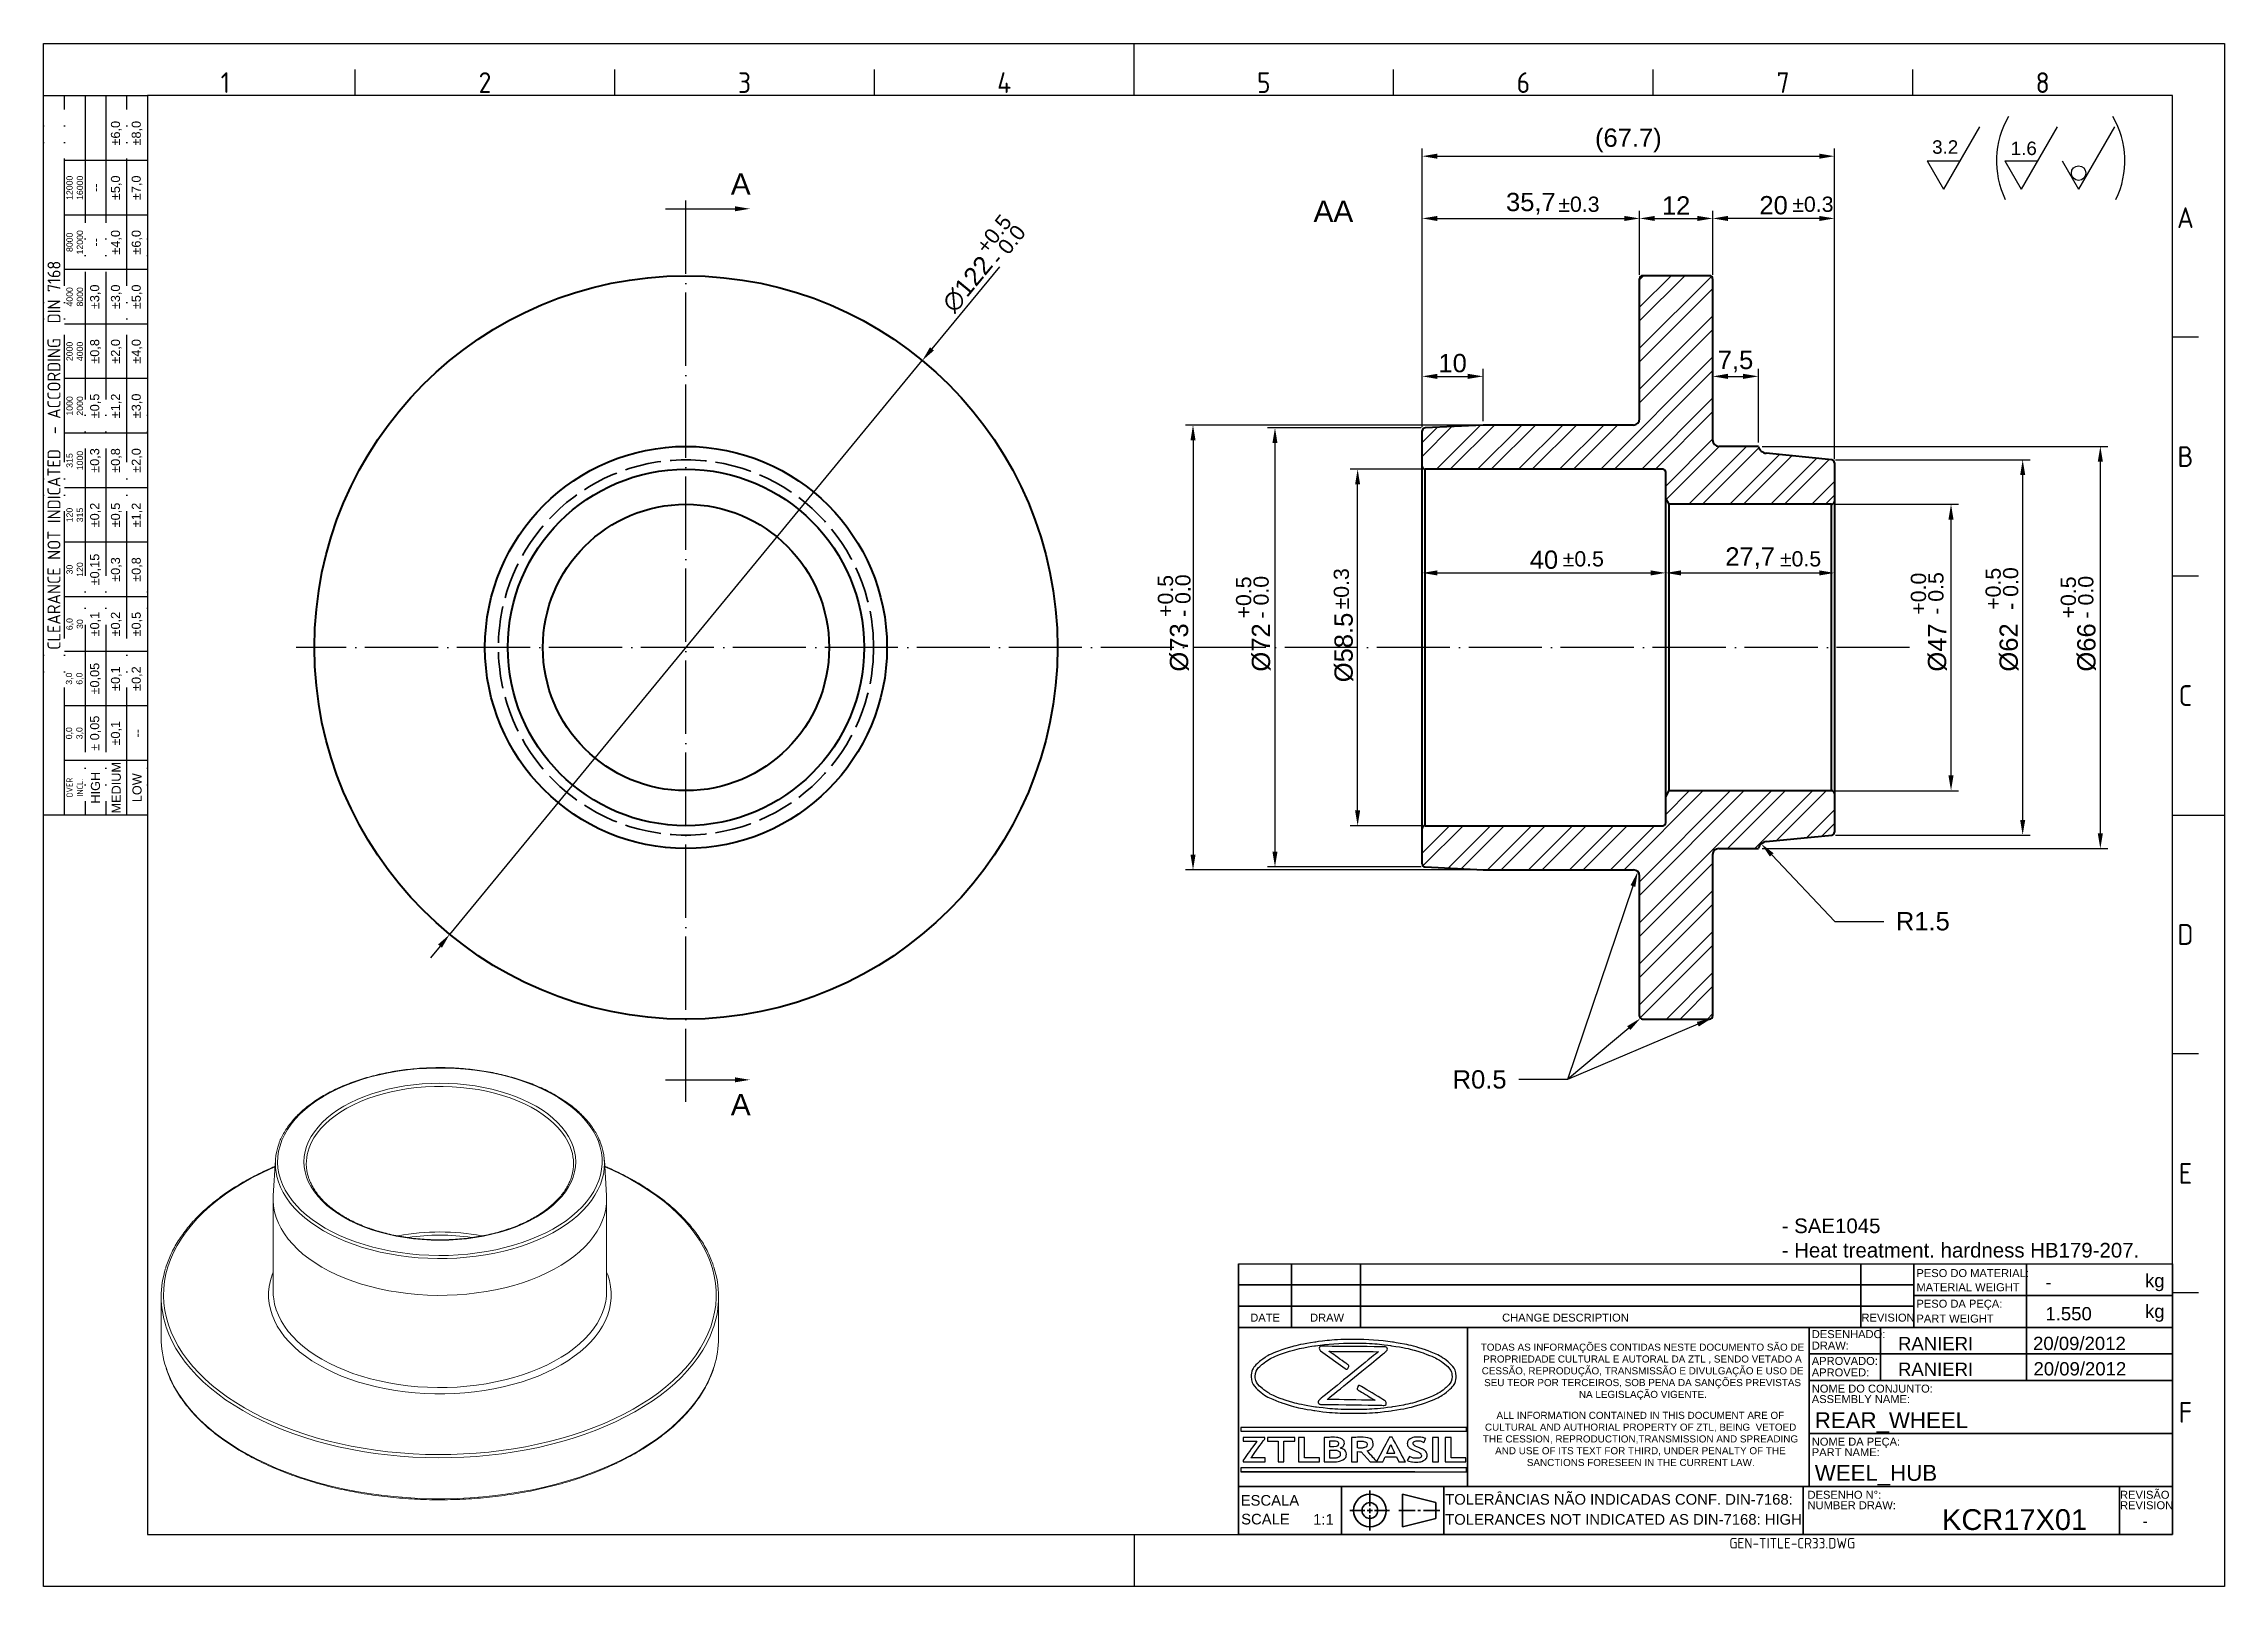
# Model space of a CAD drawing. Header units: millimetres. Extents: x 2471 to 2829, y 1129 to 1382.
import ezdxf
from ezdxf import colors
from ezdxf.entities.mleader import LeaderData, LeaderLine
from ezdxf.enums import TextEntityAlignment as Align
from ezdxf.math import Vec2, Vec3

# ---------------------------------------------------------------- set-up
doc = ezdxf.new("R2010")
doc.units = ezdxf.units.MM
for name, pattern in [('ACAD_ISO02W100', [15, 12, -3]), ('ACAD_ISO04W100', [30, 24, -3, 0, -3]), ('ACAD_ISO05W100', [33, 24, -3, 0, -3, 0, -3])]:
    doc.linetypes.add(name, pattern=pattern)
for name, color, linetype, lineweight in [('AM_0', 7, 'Continuous', 40), ('AM_4', 1, 'ACAD_ISO04W100', 25), ('AM_5', 3, 'Continuous', 25), ('AM_8', 40, 'ACAD_ISO02W100', 35), ('AM_BOR', 2, 'ACAD_ISO05W100', 35)]:
    doc.layers.add(name, color=color, linetype=linetype, lineweight=lineweight)
doc.layers.add('Camada 1', color=7, linetype='Continuous')
doc.styles.add('ACISOTS', font='isocp.shx', dxfattribs={"height": 1})
doc.styles.get("Standard").update_dxf_attribs({"font": 'arial.ttf'})
doc.dimstyles.new('ISO-25', dxfattribs={"dimtxt": 3, "dimasz": 2.5, "dimexe": 1.25, "dimexo": 0.625, "dimtad": 1, "dimtxsty": 'Standard', "dimcen": 2.5, "dimadec": 0, "dimazin": 0, "dimtfac": 1, "dimtmove": 0, "dimatfit": 3, "dimfxl": 1, "dimarcsym": 0})

msp = doc.modelspace()

# ---------------------------------------------------------------- texts
at = {"insert": (2756.108, 1189.039), "char_height": 2.4, "width": 58.90199, "attachment_point": 1}
msp.add_mtext('- SAE1045^J- Heat treatment. hardness HB179-207.', dxfattribs=at)
at = {"color": 0, "linetype": 'Continuous', "char_height": 1.1616, "attachment_point": 1}
for s, width, insert in [('\\pi0.20327;TODAS AS INFORMAÇÕES CONTIDAS NESTE DOCUMENTO SÃO DE \\P\\pi0.6054;PROPRIEDADE CULTURAL E AUTORAL DA ZTL , SENDO VETADO A \\P\\pi0.35739;CESSÃO, REPRODUÇÃO, TRANSMISSÃO E DIVULGAÇÃO E USO DE \\P\\pi0.75753;SEU TEOR POR TERCEIROS, SOB PENA DA SANÇÕES PREVISTAS \\P\\pi16.32;NA LEGISLAÇÃO VIGENTE.', 53.38691, (2706.497, 1168.501)), ('\\pi3.4323;ALL INFORMATION CONTAINED IN THIS DOCUMENT ARE OF \\P\\pi1.5378;CULTURAL AND AUTHORIAL PROPERTY OF ZTL, BEING  VETOED \\P\\pi1.2093;THE CESSION, REPRODUCTION,TRANSMISSION AND SPREADING \\P\\pi3.2128;AND USE OF ITS TEXT FOR THIRD, UNDER PENALTY OF THE \\P\\pi8.4151;SANCTIONS FORESEEN IN THE CURRENT LAW.', 54.03302, (2705.851, 1157.321))]:
    msp.add_mtext_dynamic_manual_height_columns(s, width=width, gutter_width=12.5, heights=[0], dxfattribs=dict(at, insert=insert))
at = {"layer": 'AM_5'}
for s, width, insert, char_height, attachment_point in [('3.2', 18.23779, (2780.807, 1365.984), 2.208, 1), ('1.6', 18.23779, (2793.704, 1365.77), 2.208, 1), ('A', 12.46166, (2583.577, 1357.059), 3.5, 7), ('AA', 12.46166, (2679.245, 1356.092), 3.5, 1), ('%%P0.3', 17.24031, (2719.43, 1356.74), 2.5, 1), ('%%P0.3', 17.24031, (2757.841, 1356.74), 2.5, 1), ('%%P0.5', 17.24031, (2720.151, 1298.544), 2.5, 1), ('%%P0.5', 17.24031, (2755.813, 1298.544), 2.5, 1), ('A', 12.46166, (2583.577, 1209.479), 3.5, 1)]:
    msp.add_mtext_dynamic_manual_height_columns(s, width=width, gutter_width=12.5, heights=[0], dxfattribs=dict(at, insert=insert, char_height=char_height, attachment_point=attachment_point))
at = {"layer": 'AM_5', "char_height": 2.5, "attachment_point": 1}
for s, insert, rotation in [('+0.5', (2623.616, 1348.705), 51.34938), ('- 0.0', (2625.855, 1346.914), 51.34938), ('+0.5', (2653.684, 1287.757), 90), ('- 0.0', (2656.552, 1287.757), 90), ('+0.5', (2666.518, 1287.51), 90), ('- 0.0', (2669.386, 1287.51), 90), ('%%P0.3', (2682.561, 1288.989), 90), ('+0.0', (2777.303, 1288.124), 90), ('- 0.5', (2780.171, 1288.124), 90), ('+0.5', (2789.575, 1288.927), 90), ('- 0.0', (2792.442, 1288.927), 90), ('+0.5', (2801.912, 1287.51), 90), ('- 0.0', (2804.78, 1287.51), 90)]:
    msp.add_mtext_dynamic_manual_height_columns(s, width=17.24031, gutter_width=12.5, heights=[0], dxfattribs=dict(at, insert=insert, rotation=rotation))
at = {"layer": 'AM_8', "color": 0, "linetype": 'Continuous'}
for s, height, p in [('PESO DO MATERIAL:', 1.3068, (2778.229, 1179.427)), ('MATERIAL WEIGHT', 1.3068, (2778.229, 1177.113)), ('kg', 2.178, (2815.761, 1177.757)), ('PESO DA PEÇA:', 1.3068, (2778.229, 1174.405)), ('kg', 2.178, (2815.761, 1172.732)), ('DATE', 1.3068, (2668.861, 1172.119)), ('DRAW', 1.3068, (2678.679, 1172.119)), ('CHANGE DESCRIPTION', 1.3068, (2710.21, 1172.119)), ('REVISION', 1.3068, (2769.207, 1172.119)), ('PART WEIGHT', 1.3068, (2778.229, 1171.966)), ('DESENHADO:', 1.3068, (2761.048, 1169.411)), ('DRAW:', 1.3068, (2761.048, 1167.531)), ('APROVADO:', 1.3068, (2761.048, 1165.01)), ('APROVED:', 1.3068, (2761.048, 1163.13)), ('ASSEMBLY NAME:', 1.3068, (2761.048, 1158.75)), ('NOME DO CONJUNTO:', 1.3068, (2761.048, 1160.471)), ('NOME DA PEÇA:', 1.3068, (2761.048, 1151.759)), ('PART NAME:', 1.3068, (2761.048, 1150.038)), ('ESCALA', 1.7424, (2667.287, 1141.913)), ('TOLERÂNCIAS NÃO INDICADAS CONF. DIN-7168:', 1.7424, (2700.856, 1142.076)), ('DESENHO N%%d:', 1.3068, (2760.353, 1143.047)), ('NUMBER DRAW:', 1.3068, (2760.353, 1141.326)), ('REVISÃO', 1.3068, (2811.66, 1143.047)), ('REVISION', 1.3068, (2811.66, 1141.326)), ('SCALE', 1.7424, (2667.368, 1138.835)), ('1:1', 1.7424, (2679.181, 1138.787)), ('TOLERANCES NOT INDICATED AS DIN-7168: HIGH', 1.7424, (2700.856, 1138.787))]:
    msp.add_text(s, height=height, dxfattribs=at).set_placement(p)
for tag, p in [('-', (2799.407, 1178.599)), ('1.550', (2799.407, 1173.416))]:
    msp.add_attdef(tag, text='', height=2.178, dxfattribs=at).set_placement(p, align=Align.MIDDLE_LEFT)
for tag, p, height in [('RANIERI', (2775.204, 1167.428), 2.178), ('20/09/2012', (2797.376, 1167.454), 2.178), ('RANIERI', (2775.202, 1163.213), 2.178), ('20/09/2012', (2797.446, 1163.286), 2.178), ('REAR_WHEEL', (2761.54, 1154.639), 2.614), ('WEEL_HUB', (2761.54, 1145.993), 2.614), ('KCR17X01', (2782.44, 1137.922), 3.407)]:
    msp.add_attdef(tag, p, '', height=height, dxfattribs=at)
msp.add_attdef('-', text='', height=1.704, dxfattribs=at).set_placement((2815.784, 1139.362), align=Align.MIDDLE_CENTER)
at = {"layer": 'AM_8', "color": 0, "linetype": 'Continuous', "style": 'ACISOTS'}
msp.add_attdef('GEN-TITLE-CR33.DWG', (2747.521, 1134.881), '', height=1.742, dxfattribs=at)

# ---------------------------------------------------------------- blocks, each defined once
blk = doc.blocks.new('A3 ZTL')
for p, q in [((19.57, 280.82), (19.57, 9.78)), ((401.17, 280.82), (19.57, 280.82)), ((401.17, 9.78), (401.17, 280.82)), ((19.57, 9.78), (401.17, 9.78))]:
    blk.add_line(p, q)
at = {"layer": 'AM_BOR', "color": 135, "linetype": 'Continuous', "lineweight": 25}
for p, q in [((0, 0), (0, 290.61)), ((0, 290.61), (410.96, 290.61)), ((410.96, 290.61), (410.96, 0)), ((410.96, 0), (0, 0))]:
    blk.add_line(p, q, dxfattribs=at)
at = {"layer": 'AM_BOR', "color": 135, "lineweight": 25}
for p, q in [((205.48, 280.82), (205.48, 290.61)), ((58.71, 280.82), (58.71, 285.71)), ((107.63, 280.82), (107.63, 285.71)), ((156.56, 280.82), (156.56, 285.71)), ((254.4, 280.82), (254.4, 285.71)), ((303.33, 280.82), (303.33, 285.71)), ((352.25, 280.82), (352.25, 285.71)), ((3.91, 145.3), (3.91, 280.82)), ((7.83, 280.82), (7.83, 145.3)), ((11.74, 280.82), (11.74, 145.3)), ((15.66, 145.3), (15.66, 280.82)), ((19.57, 268.59), (3.91, 268.59)), ((19.57, 258.32), (3.91, 258.32)), ((19.57, 248.04), (3.91, 248.04)), ((19.57, 237.77), (3.91, 237.77)), ((406.07, 235.32), (401.17, 235.32)), ((19.57, 227.5), (3.91, 227.5)), ((19.57, 217.22), (3.91, 217.22)), ((19.57, 206.95), (3.91, 206.95)), ((19.57, 196.67), (3.91, 196.67)), ((406.07, 190.31), (401.17, 190.31)), ((19.57, 186.4), (3.91, 186.4)), ((19.57, 176.13), (3.91, 176.13)), ((19.57, 165.85), (3.91, 165.85)), ((19.57, 155.58), (3.91, 155.58)), ((401.17, 145.3), (410.96, 145.3)), ((406.07, 100.29), (401.17, 100.29)), ((406.07, 55.28), (401.17, 55.28)), ((205.48, 9.78), (205.48, 0))]:
    blk.add_line(p, q, dxfattribs=at)
blk.add_lwpolyline([(19.57, 145.3), (0, 145.3), (0, 280.82), (19.57, 280.82)], close=True, dxfattribs=at)
at = {"layer": 'AM_BOR', "color": 135, "lineweight": 25, "style": 'ACISOTS'}
for s, p in [('1', (34.25, 283.27)), ('2', (83.17, 283.27)), ('3', (132.09, 283.27)), ('4', (181.02, 283.27)), ('5', (229.94, 283.27)), ('6', (278.86, 283.27)), ('7', (327.79, 283.27)), ('8', (376.71, 283.27)), ('A', (403.62, 257.83)), ('B', (403.62, 212.82)), ('C', (403.62, 167.81)), ('D', (403.62, 122.8)), ('E', (403.62, 77.79)), ('F', (403.62, 32.78))]:
    blk.add_text(s, height=3.91, dxfattribs=at).set_placement(p, align=Align.MIDDLE)
at = {"layer": 'AM_BOR', "color": 135, "lineweight": 25, "attachment_point": 5, "rotation": 90}
for s, insert, char_height, width in [('±6,0', (13.7, 273.73), 1.712, 10.274), ('±8,0', (17.61, 273.73), 1.712, 10.274), ('12000\\P16000', (5.87, 263.45), 1.174, 10.274), ('--', (9.78, 263.45), 1.712, 10.274), ('±5,0', (13.7, 263.45), 1.712, 10.274), ('±7,0', (17.61, 263.45), 1.712, 10.274), ('8000\\P12000', (5.87, 253.18), 1.174, 10.274), ('±4,0', (13.7, 253.18), 1.712, 10.274), ('±6,0', (17.61, 253.18), 1.712, 10.274), ('--', (9.78, 253.18), 1.712, 10.274), ('{\\Fisocp.shx|c0;CLEARANCE NOT INDICATED  - ACCORDING  DIN 7168}', (1.96, 213.06), 2.4462, 135.5186), ('4000\\P8000', (5.87, 242.91), 1.174, 10.274), ('±3,0', (9.78, 242.91), 1.712, 10.274), ('±3,0', (13.7, 242.91), 1.712, 10.274), ('±5,0', (17.61, 242.91), 1.712, 10.274), ('2000\\P4000', (5.87, 232.63), 1.174, 10.274), ('±0,8', (9.78, 232.63), 1.712, 10.274), ('±2,0', (13.7, 232.63), 1.712, 10.274), ('±4,0', (17.61, 232.63), 1.712, 10.274), ('1000\\P2000', (5.87, 222.36), 1.174, 10.274), ('±0,5', (9.78, 222.36), 1.712, 10.274), ('±1,2', (13.7, 222.36), 1.712, 10.274), ('±3,0', (17.61, 222.36), 1.712, 10.274), ('315\\P1000', (5.87, 212.08), 1.174, 10.274), ('±0,3', (9.78, 212.08), 1.712, 10.274), ('±0,8', (13.7, 212.08), 1.712, 10.274), ('±2,0', (17.61, 212.08), 1.712, 10.274), ('120\\P315', (5.87, 201.81), 1.174, 10.274), ('±0,2', (9.78, 201.81), 1.712, 10.274), ('±0,5', (13.7, 201.81), 1.712, 10.274), ('±1,2', (17.61, 201.81), 1.712, 10.274), ('±0,15', (9.78, 191.54), 1.712, 10.274), ('±0,3', (13.7, 191.54), 1.712, 10.274), ('±0,8', (17.61, 191.54), 1.712, 10.274), ('30\\P120', (5.87, 191.54), 1.174, 10.274), ('6,0\\P30', (5.87, 181.26), 1.174, 10.274), ('±0,1', (9.78, 181.26), 1.712, 10.274), ('±0,2', (13.7, 181.26), 1.712, 10.274), ('±0,5', (17.61, 181.26), 1.712, 10.274), ('±0,05', (9.78, 170.99), 1.712, 10.274), ('±0,1', (13.7, 170.99), 1.712, 10.274), ('±0,2', (17.61, 170.99), 1.712, 10.274), ('3,0\\P6,0', (5.87, 170.99), 1.174, 10.274), ('0,0\\P3,0', (5.87, 160.71), 1.174, 10.274), ('± 0,05', (9.78, 160.71), 1.712, 10.274), ('\\pt4.69206;±0,1', (13.7, 160.71), 1.7123, 10.274), ('--', (17.61, 160.71), 1.712, 10.274), ('{\\Fisocp.shx|c0;OVER\\PINCL.}', (5.87, 150.44), 1.1742, 10.274), ('HIGH', (9.78, 150.44), 1.712, 10.274), ('MEDIUM', (13.7, 150.44), 1.712, 10.274), ('LOW', (17.61, 150.44), 1.712, 10.274)]:
    blk.add_mtext(s, dxfattribs=dict(at, insert=insert, char_height=char_height, width=width))
blk = doc.blocks.new('*D19')
at = {"layer": 'AM_5', "color": 0, "lineweight": -2, "transparency": 16777216}
for p, q in [((2732.78, 1343.88), (2732.78, 1354.41)), ((2744.78, 1343.88), (2744.78, 1354.41)), ((2735.28, 1353.16), (2742.28, 1353.16))]:
    blk.add_line(p, q, dxfattribs=at)
at = {"layer": 'AM_5', "color": 0, "transparency": 16777216}
for points in [[(2735.28, 1353.57), (2735.28, 1352.74), (2732.78, 1353.16)], [(2742.28, 1353.57), (2742.28, 1352.74), (2744.78, 1353.16)]]:
    blk.add_solid(points, dxfattribs=at)
at = {"layer": 'Defpoints', "color": 0, "transparency": 16777216}
for p in [(2744.78, 1353.16), (2732.78, 1343.25), (2744.78, 1343.25)]:
    blk.add_point(p, dxfattribs=at)
at = {"layer": 'AM_5', "color": 0, "transparency": 16777216, "insert": (2738.78, 1355.29), "char_height": 3, "attachment_point": 5}
blk.add_mtext('12', dxfattribs=at)
blk = doc.blocks.new('*D20')
at = {"layer": 'AM_5', "color": 0, "lineweight": -2, "transparency": 16777216}
for p, q in [((2744.78, 1327.86), (2744.78, 1328.49)), ((2752.28, 1316.38), (2752.28, 1328.49)), ((2747.28, 1327.24), (2749.78, 1327.24))]:
    blk.add_line(p, q, dxfattribs=at)
at = {"layer": 'AM_5', "color": 0, "transparency": 16777216}
for points in [[(2747.28, 1327.66), (2747.28, 1326.82), (2744.78, 1327.24)], [(2749.78, 1327.66), (2749.78, 1326.82), (2752.28, 1327.24)]]:
    blk.add_solid(points, dxfattribs=at)
at = {"layer": 'Defpoints', "color": 0, "transparency": 16777216}
for p in [(2744.78, 1327.24), (2752.28, 1327.24), (2752.28, 1315.75)]:
    blk.add_point(p, dxfattribs=at)
at = {"layer": 'AM_5', "color": 0, "transparency": 16777216, "insert": (2748.53, 1329.66), "char_height": 3, "attachment_point": 5}
blk.add_mtext('7,5', dxfattribs=at)
blk = doc.blocks.new('*D21')
at = {"layer": 'AM_5', "color": 0, "lineweight": -2, "transparency": 16777216}
for p, q in [((2744.78, 1343.88), (2744.78, 1354.41)), ((2764.78, 1313.67), (2764.78, 1354.41)), ((2762.28, 1353.16), (2747.28, 1353.16))]:
    blk.add_line(p, q, dxfattribs=at)
at = {"layer": 'AM_5', "color": 0, "transparency": 16777216}
for points in [[(2747.28, 1353.57), (2747.28, 1352.74), (2744.78, 1353.16)], [(2762.28, 1353.57), (2762.28, 1352.74), (2764.78, 1353.16)]]:
    blk.add_solid(points, dxfattribs=at)
at = {"layer": 'Defpoints', "color": 0, "transparency": 16777216}
for p in [(2744.78, 1353.16), (2744.78, 1343.25), (2764.78, 1313.05)]:
    blk.add_point(p, dxfattribs=at)
at = {"layer": 'AM_5', "color": 0, "transparency": 16777216, "insert": (2754.78, 1355.31), "char_height": 3, "attachment_point": 5}
blk.add_mtext('20', dxfattribs=at)
blk = doc.blocks.new('*D22')
at = {"layer": 'AM_5', "color": 0, "lineweight": -2, "transparency": 16777216}
for p, q in [((2697.08, 1318.9), (2697.08, 1328.49)), ((2707.08, 1319.88), (2707.08, 1328.49)), ((2699.58, 1327.24), (2704.58, 1327.24))]:
    blk.add_line(p, q, dxfattribs=at)
at = {"layer": 'AM_5', "color": 0, "transparency": 16777216}
for points in [[(2699.58, 1327.66), (2699.58, 1326.82), (2697.08, 1327.24)], [(2704.58, 1327.66), (2704.58, 1326.82), (2707.08, 1327.24)]]:
    blk.add_solid(points, dxfattribs=at)
at = {"layer": 'Defpoints', "color": 0, "transparency": 16777216}
for p in [(2707.08, 1327.24), (2697.08, 1318.28), (2707.08, 1319.25)]:
    blk.add_point(p, dxfattribs=at)
at = {"layer": 'AM_5', "color": 0, "transparency": 16777216, "insert": (2702.08, 1329.4), "char_height": 3, "attachment_point": 5}
blk.add_mtext('10', dxfattribs=at)
blk = doc.blocks.new('*D23')
at = {"layer": 'AM_5', "color": 0, "lineweight": -2, "transparency": 16777216}
for p, q in [((2697.08, 1319.53), (2697.08, 1354.41)), ((2732.78, 1343.88), (2732.78, 1354.41)), ((2699.58, 1353.16), (2730.28, 1353.16))]:
    blk.add_line(p, q, dxfattribs=at)
at = {"layer": 'AM_5', "color": 0, "transparency": 16777216}
for points in [[(2699.58, 1353.57), (2699.58, 1352.74), (2697.08, 1353.16)], [(2730.28, 1353.57), (2730.28, 1352.74), (2732.78, 1353.16)]]:
    blk.add_solid(points, dxfattribs=at)
at = {"layer": 'Defpoints', "color": 0, "transparency": 16777216}
for p in [(2732.78, 1353.16), (2732.78, 1343.25), (2697.08, 1318.9)]:
    blk.add_point(p, dxfattribs=at)
at = {"layer": 'AM_5', "color": 0, "transparency": 16777216, "insert": (2714.93, 1355.58), "char_height": 3, "attachment_point": 5}
blk.add_mtext('35,7', dxfattribs=at)
blk = doc.blocks.new('*D24')
at = {"layer": 'AM_5', "color": 0, "lineweight": -2, "transparency": 16777216}
for p, q in [((2697.08, 1295.61), (2697.08, 1296.24)), ((2737.08, 1295.61), (2737.08, 1296.24)), ((2699.58, 1294.99), (2734.58, 1294.99))]:
    blk.add_line(p, q, dxfattribs=at)
at = {"layer": 'AM_5', "color": 0, "transparency": 16777216}
for points in [[(2699.58, 1295.4), (2699.58, 1294.57), (2697.08, 1294.99)], [(2734.58, 1295.4), (2734.58, 1294.57), (2737.08, 1294.99)]]:
    blk.add_solid(points, dxfattribs=at)
at = {"layer": 'Defpoints', "color": 0, "transparency": 16777216}
for p in [(2697.08, 1294.99), (2737.08, 1294.99), (2737.08, 1294.99)]:
    blk.add_point(p, dxfattribs=at)
at = {"layer": 'AM_5', "color": 0, "transparency": 16777216, "insert": (2717.08, 1297.14), "char_height": 3, "attachment_point": 5}
blk.add_mtext('40', dxfattribs=at)
blk = doc.blocks.new('*D25')
at = {"layer": 'AM_5', "color": 0, "lineweight": -2, "transparency": 16777216}
for p, q in [((2737.08, 1295.61), (2737.08, 1296.24)), ((2764.78, 1295.61), (2764.78, 1296.24)), ((2739.58, 1294.99), (2762.28, 1294.99))]:
    blk.add_line(p, q, dxfattribs=at)
at = {"layer": 'AM_5', "color": 0, "transparency": 16777216}
for points in [[(2739.58, 1295.4), (2739.58, 1294.57), (2737.08, 1294.99)], [(2762.28, 1295.4), (2762.28, 1294.57), (2764.78, 1294.99)]]:
    blk.add_solid(points, dxfattribs=at)
at = {"layer": 'Defpoints', "color": 0, "transparency": 16777216}
for p in [(2737.08, 1294.99), (2764.78, 1294.99), (2764.78, 1294.99)]:
    blk.add_point(p, dxfattribs=at)
at = {"layer": 'AM_5', "color": 0, "transparency": 16777216, "insert": (2750.93, 1297.41), "char_height": 3, "attachment_point": 5}
blk.add_mtext('27,7', dxfattribs=at)
blk = doc.blocks.new('*D26')
at = {"layer": 'AM_5', "color": 0, "lineweight": -2, "transparency": 16777216}
for p, q in [((2627.71, 1345.24), (2616.6, 1331.76)), ((2537.43, 1235.67), (2615.01, 1329.83)), ((2535.84, 1233.75), (2534.25, 1231.82))]:
    blk.add_line(p, q, dxfattribs=at)
at = {"layer": 'AM_5', "color": 0, "transparency": 16777216}
for points in [[(2616.28, 1332.02), (2616.92, 1331.49), (2615.01, 1329.83)], [(2535.52, 1234.01), (2536.16, 1233.48), (2537.43, 1235.67)]]:
    blk.add_solid(points, dxfattribs=at)
at = {"layer": 'Defpoints', "color": 0, "transparency": 16777216}
for p in [(2615.01, 1329.83), (2537.43, 1235.67)]:
    blk.add_point(p, dxfattribs=at)
at = {"layer": 'AM_5', "color": 0, "transparency": 16777216, "insert": (2622.44, 1342.37), "char_height": 3, "attachment_point": 5, "rotation": 50.5118}
blk.add_mtext('∅122', dxfattribs=at)
blk = doc.blocks.new('*D27')
at = {"layer": 'AM_5', "color": 0, "lineweight": -2, "transparency": 16777216}
for p, q in [((2696.95, 1312), (2685.24, 1312)), ((2686.49, 1256), (2686.49, 1309.5)), ((2696.95, 1253.5), (2685.24, 1253.5))]:
    blk.add_line(p, q, dxfattribs=at)
at = {"layer": 'AM_5', "color": 0, "transparency": 16777216}
for points in [[(2686.07, 1309.5), (2686.9, 1309.5), (2686.49, 1312)], [(2686.07, 1256), (2686.9, 1256), (2686.49, 1253.5)]]:
    blk.add_solid(points, dxfattribs=at)
at = {"layer": 'Defpoints', "color": 0, "transparency": 16777216}
for p in [(2686.49, 1312), (2697.58, 1312), (2697.58, 1253.5)]:
    blk.add_point(p, dxfattribs=at)
at = {"layer": 'AM_5', "color": 0, "transparency": 16777216, "insert": (2684.24, 1282.75), "char_height": 3, "attachment_point": 5, "rotation": 90}
blk.add_mtext('%%C58.5', dxfattribs=at)
blk = doc.blocks.new('*D28')
at = {"layer": 'AM_5', "color": 0, "lineweight": -2, "transparency": 16777216}
for p, q in [((2696.93, 1318.78), (2671.67, 1318.78)), ((2672.92, 1316.28), (2672.92, 1249.23)), ((2696.93, 1246.73), (2671.67, 1246.73))]:
    blk.add_line(p, q, dxfattribs=at)
at = {"layer": 'AM_5', "color": 0, "transparency": 16777216}
for points in [[(2672.5, 1316.28), (2673.33, 1316.28), (2672.92, 1318.78)], [(2672.5, 1249.23), (2673.33, 1249.23), (2672.92, 1246.73)]]:
    blk.add_solid(points, dxfattribs=at)
at = {"layer": 'Defpoints', "color": 0, "transparency": 16777216}
for p in [(2697.55, 1318.78), (2672.92, 1246.73), (2697.55, 1246.73)]:
    blk.add_point(p, dxfattribs=at)
at = {"layer": 'AM_5', "color": 0, "transparency": 16777216, "insert": (2670.67, 1282.75), "char_height": 3, "attachment_point": 5, "rotation": 90}
blk.add_mtext('%%C72', dxfattribs=at)
blk = doc.blocks.new('*D29')
at = {"layer": 'AM_5', "color": 0, "lineweight": -2, "transparency": 16777216}
for p, q in [((2706.45, 1319.25), (2658.21, 1319.25)), ((2659.46, 1316.75), (2659.46, 1248.75)), ((2706.45, 1246.25), (2658.21, 1246.25))]:
    blk.add_line(p, q, dxfattribs=at)
at = {"layer": 'AM_5', "color": 0, "transparency": 16777216}
for points in [[(2659.05, 1316.75), (2659.88, 1316.75), (2659.46, 1319.25)], [(2659.05, 1248.75), (2659.88, 1248.75), (2659.46, 1246.25)]]:
    blk.add_solid(points, dxfattribs=at)
at = {"layer": 'Defpoints', "color": 0, "transparency": 16777216}
for p in [(2707.08, 1319.25), (2659.46, 1246.25), (2707.08, 1246.25)]:
    blk.add_point(p, dxfattribs=at)
at = {"layer": 'AM_5', "color": 0, "transparency": 16777216, "insert": (2657.22, 1282.75), "char_height": 3, "attachment_point": 5, "rotation": 90}
blk.add_mtext('%%C73', dxfattribs=at)
blk = doc.blocks.new('*D30')
at = {"layer": 'AM_5', "color": 0, "lineweight": -2, "transparency": 16777216}
for p, q in [((2752.9, 1315.75), (2809.67, 1315.75)), ((2808.42, 1313.25), (2808.42, 1252.25)), ((2752.9, 1249.75), (2809.67, 1249.75))]:
    blk.add_line(p, q, dxfattribs=at)
at = {"layer": 'AM_5', "color": 0, "transparency": 16777216}
for points in [[(2808, 1313.25), (2808.84, 1313.25), (2808.42, 1315.75)], [(2808, 1252.25), (2808.84, 1252.25), (2808.42, 1249.75)]]:
    blk.add_solid(points, dxfattribs=at)
at = {"layer": 'Defpoints', "color": 0, "transparency": 16777216}
for p in [(2752.28, 1315.75), (2752.28, 1249.75), (2808.42, 1249.75)]:
    blk.add_point(p, dxfattribs=at)
at = {"layer": 'AM_5', "color": 0, "transparency": 16777216, "insert": (2806.18, 1282.75), "char_height": 3, "attachment_point": 5, "rotation": 90}
blk.add_mtext('%%C66', dxfattribs=at)
blk = doc.blocks.new('*D31')
at = {"layer": 'AM_5', "color": 0, "lineweight": -2, "transparency": 16777216}
for p, q in [((2764.9, 1306.25), (2785.16, 1306.25)), ((2783.91, 1261.75), (2783.91, 1303.75)), ((2764.9, 1259.25), (2785.16, 1259.25))]:
    blk.add_line(p, q, dxfattribs=at)
at = {"layer": 'AM_5', "color": 0, "transparency": 16777216}
for points in [[(2783.49, 1303.75), (2784.32, 1303.75), (2783.91, 1306.25)], [(2783.49, 1261.75), (2784.32, 1261.75), (2783.91, 1259.25)]]:
    blk.add_solid(points, dxfattribs=at)
at = {"layer": 'Defpoints', "color": 0, "transparency": 16777216}
for p in [(2764.28, 1306.25), (2783.91, 1306.25), (2764.28, 1259.25)]:
    blk.add_point(p, dxfattribs=at)
at = {"layer": 'AM_5', "color": 0, "transparency": 16777216, "insert": (2781.67, 1282.75), "char_height": 3, "attachment_point": 5, "rotation": 90}
blk.add_mtext('%%C47', dxfattribs=at)
blk = doc.blocks.new('*D32')
at = {"layer": 'AM_5', "color": 0, "lineweight": -2, "transparency": 16777216}
for p, q in [((2764.95, 1313.55), (2796.92, 1313.55)), ((2795.67, 1311.05), (2795.67, 1254.46)), ((2764.95, 1251.96), (2796.92, 1251.96))]:
    blk.add_line(p, q, dxfattribs=at)
at = {"layer": 'AM_5', "color": 0, "transparency": 16777216}
for points in [[(2795.26, 1311.05), (2796.09, 1311.05), (2795.67, 1313.55)], [(2795.26, 1254.46), (2796.09, 1254.46), (2795.67, 1251.96)]]:
    blk.add_solid(points, dxfattribs=at)
at = {"layer": 'Defpoints', "color": 0, "transparency": 16777216}
for p in [(2764.33, 1313.55), (2764.33, 1251.96), (2795.67, 1251.96)]:
    blk.add_point(p, dxfattribs=at)
at = {"layer": 'AM_5', "color": 0, "transparency": 16777216, "insert": (2793.43, 1282.75), "char_height": 3, "attachment_point": 5, "rotation": 90}
blk.add_mtext('%%C62', dxfattribs=at)
blk = doc.blocks.new('*D33')
at = {"layer": 'AM_5', "color": 0, "lineweight": -2, "transparency": 16777216}
for p, q in [((2697.08, 1353.78), (2697.08, 1364.62)), ((2764.78, 1353.78), (2764.78, 1364.62)), ((2699.58, 1363.37), (2762.28, 1363.37))]:
    blk.add_line(p, q, dxfattribs=at)
at = {"layer": 'AM_5', "color": 0, "transparency": 16777216}
for points in [[(2699.58, 1363.79), (2699.58, 1362.96), (2697.08, 1363.37)], [(2762.28, 1363.79), (2762.28, 1362.96), (2764.78, 1363.37)]]:
    blk.add_solid(points, dxfattribs=at)
at = {"layer": 'Defpoints', "color": 0, "transparency": 16777216}
for p in [(2764.78, 1363.37), (2697.08, 1353.16), (2764.78, 1353.16)]:
    blk.add_point(p, dxfattribs=at)
at = {"layer": 'AM_5', "color": 0, "transparency": 16777216, "insert": (2730.93, 1365.96), "char_height": 3, "attachment_point": 5}
blk.add_mtext('(67.7)', dxfattribs=at)

# ---------------------------------------------------------------- dimensions: what is measured, and where the dimension line sits
at = {"layer": 'AM_5'}
dim = msp.add_linear_dim(base=(2764.776, 1363.373), p1=(2697.076, 1353.157), p2=(2764.776, 1353.157), text='(67.7)', dimstyle='ISO-25', dxfattribs=at)
dim.commit()
dim.dimension.update_dxf_attribs({"geometry": '*D33', "text_midpoint": (2730.926, 1365.965)})
for base, p1, p2, picture, middle in [((2732.776, 1353.157), (2697.076, 1318.901), (2732.776, 1343.252), '*D23', (2714.926, 1355.585)), ((2744.776, 1353.157), (2732.776, 1343.252), (2744.776, 1343.252), '*D19', (2738.776, 1355.288)), ((2744.776, 1353.157), (2764.776, 1313.049), (2744.776, 1343.252), '*D21', (2754.776, 1355.314)), ((2707.076, 1327.239), (2697.076, 1318.276), (2707.076, 1319.252), '*D22', (2702.076, 1329.396)), ((2752.276, 1327.239), (2744.776, 1327.239), (2752.276, 1315.752), '*D20', (2748.526, 1329.661)), ((2737.076, 1294.985), (2697.076, 1294.985), (2737.076, 1294.985), '*D24', (2717.076, 1297.142)), ((2764.776, 1294.985), (2737.076, 1294.985), (2764.776, 1294.985), '*D25', (2750.926, 1297.413))]:
    dim = msp.add_linear_dim(base=base, p1=p1, p2=p2, dimstyle='ISO-25', dxfattribs=at)
    dim.commit()
    dim.dimension.update_dxf_attribs({"geometry": picture, "text_midpoint": middle})
dim = msp.add_diameter_dim_2p(p1=(2537.429, 1235.674), p2=(2615.011, 1329.829), dimstyle='ISO-25', dxfattribs=at)
dim.commit()
dim.dimension.update_dxf_attribs({"geometry": '*D26', "text_midpoint": (2624.173, 1340.947), "dimtype": 163})
for base, p1, p2, text, picture, middle in [((2659.462, 1246.252), (2707.076, 1319.252), (2707.076, 1246.252), '%%C73', '*D29', (2657.222, 1282.752)), ((2672.915, 1246.728), (2697.551, 1318.775), (2697.551, 1246.728), '%%C72', '*D28', (2670.675, 1282.752)), ((2808.42, 1249.752), (2752.276, 1315.752), (2752.276, 1249.752), '%%C66', '*D30', (2806.18, 1282.752)), ((2686.485, 1311.998), (2697.576, 1253.502), (2697.576, 1311.998), '%%C58.5', '*D27', (2684.244, 1282.75)), ((2795.672, 1251.957), (2764.326, 1313.547), (2764.326, 1251.957), '%%C62', '*D32', (2793.432, 1282.752)), ((2783.906, 1306.248), (2764.276, 1259.252), (2764.276, 1306.248), '%%C47', '*D31', (2781.665, 1282.75))]:
    dim = msp.add_linear_dim(base=base, p1=p1, p2=p2, angle=90, text=text, dimstyle='ISO-25', dxfattribs=at)
    dim.commit()
    dim.dimension.update_dxf_attribs({"geometry": picture, "text_midpoint": middle})

# ---------------------------------------------------------------- hatches: boundary and pattern name
at = {"layer": 'AM_5'}
h = msp.add_hatch(dxfattribs=at)
h.set_pattern_fill('ANSI32', color=1, scale=0.5)
h.paths.add_polyline_path([(2744.776, 1248.752, -0.4142136), (2745.776, 1249.752), (2752.276, 1249.752, -0.316871), (2753.583, 1250.882), (2764.326, 1251.957, 0.3853136), (2764.776, 1252.454), (2764.776, 1258.752, 0.4142136), (2764.276, 1259.252), (2737.653, 1259.252), (2737.076, 1258.252), (2737.076, 1254.002, -0.4142136), (2736.576, 1253.502), (2697.576, 1253.502, 0.4142136), (2697.076, 1253.002), (2697.076, 1247.227, 0.3996556), (2697.551, 1246.728), (2707.076, 1246.252), (2731.776, 1246.252, -0.4142136), (2732.776, 1245.252), (2732.776, 1222.252, 0.4142136), (2733.276, 1221.752), (2744.276, 1221.752, 0.4142136), (2744.776, 1222.252)])
h.paths.add_polyline_path([(2744.776, 1343.252, 0.4142136), (2744.276, 1343.752), (2733.276, 1343.752, 0.4142136), (2732.776, 1343.252), (2732.776, 1320.252, -0.4142136), (2731.776, 1319.252), (2707.076, 1319.252), (2697.551, 1318.775, 0.3996556), (2697.076, 1318.276), (2697.076, 1312.502, 0.4142136), (2697.576, 1312.002), (2736.576, 1312.002, -0.4142136), (2737.076, 1311.502), (2737.076, 1307.252), (2737.653, 1306.252), (2764.276, 1306.252, 0.4142136), (2764.776, 1306.752), (2764.776, 1313.049, 0.3853136), (2764.326, 1313.547), (2753.583, 1314.621, -0.316871), (2752.276, 1315.752), (2745.776, 1315.752, -0.4142136), (2744.776, 1316.752)])

# ---------------------------------------------------------------- linework, layer by layer
at = {"color": 7, "linetype": 'Continuous', "lineweight": 15}
for p, q in [((2508.818, 1198.614), (2508.461, 1192.788)), ((2563.177, 1192.788), (2562.82, 1198.614)), ((2508.444, 1192.23), (2508.444, 1177.103)), ((2563.194, 1177.103), (2563.194, 1192.23)), ((2490.069, 1176.184), (2490.069, 1169.448)), ((2581.569, 1169.448), (2581.569, 1176.184))]:
    msp.add_line(p, q, dxfattribs=at)
at = {"linetype": 'Continuous'}
msp.add_line((2666.932, 1181.625), (2820.263, 1181.625), dxfattribs=at)
at = {"color": 7, "linetype": 'Continuous', "lineweight": 15, "flags": 128}
for points in [[(2516.98, 1187.478), (2518.14, 1186.847), (2519.364, 1186.257), (2520.646, 1185.71), (2521.983, 1185.209), (2523.37, 1184.755), (2524.801, 1184.35), (2526.271, 1183.994), (2527.776, 1183.69), (2529.309, 1183.439), (2530.866, 1183.241), (2532.44, 1183.097), (2534.027, 1183.008), (2535.62, 1182.973), (2537.214, 1182.994), (2538.802, 1183.069), (2540.38, 1183.2), (2541.942, 1183.384), (2543.482, 1183.623), (2544.994, 1183.913), (2546.474, 1184.256), (2547.915, 1184.649), (2549.313, 1185.091), (2550.663, 1185.581), (2551.96, 1186.116), (2553.198, 1186.695), (2554.375, 1187.316), (2555.485, 1187.977), (2556.525, 1188.674), (2557.491, 1189.406), (2558.379, 1190.17), (2559.186, 1190.964), (2559.91, 1191.784), (2560.547, 1192.627), (2561.096, 1193.491), (2561.555, 1194.373), (2561.921, 1195.268), (2562.194, 1196.175), (2562.372, 1197.089), (2562.456, 1198.008), (2562.444, 1198.929), (2562.337, 1199.847), (2562.135, 1200.76), (2561.838, 1201.664), (2561.449, 1202.556), (2560.967, 1203.434), (2560.396, 1204.293), (2559.737, 1205.131), (2558.992, 1205.944), (2558.164, 1206.731), (2557.256, 1207.487), (2556.272, 1208.211), (2555.214, 1208.899), (2554.087, 1209.55), (2552.894, 1210.161), (2551.641, 1210.729), (2550.33, 1211.253), (2548.968, 1211.731), (2547.559, 1212.161), (2546.107, 1212.542), (2544.619, 1212.871), (2543.099, 1213.149), (2541.554, 1213.374), (2539.987, 1213.545), (2538.406, 1213.662), (2536.816, 1213.724), (2535.221, 1213.731), (2533.63, 1213.682), (2532.046, 1213.579), (2530.475, 1213.422), (2528.924, 1213.21), (2527.397, 1212.946), (2525.9, 1212.629), (2524.439, 1212.261), (2523.019, 1211.843), (2521.644, 1211.377), (2520.32, 1210.864), (2519.052, 1210.307), (2517.844, 1209.706), (2516.7, 1209.066), (2515.624, 1208.386), (2514.621, 1207.671), (2513.694, 1206.923), (2512.846, 1206.143), (2512.08, 1205.336), (2511.399, 1204.504), (2510.806, 1203.65), (2510.302, 1202.777), (2509.889, 1201.888), (2509.569, 1200.987), (2509.344, 1200.076), (2509.213, 1199.159), (2509.177, 1198.239), (2509.236, 1197.319), (2509.391, 1196.403), (2509.641, 1195.494), (2509.984, 1194.595), (2510.419, 1193.71), (2510.946, 1192.842), (2511.561, 1191.993), (2512.264, 1191.167), (2513.05, 1190.366), (2513.918, 1189.594), (2514.865, 1188.854), (2515.887, 1188.148), (2516.98, 1187.478)], [(2520.042, 1189.246), (2519.044, 1189.861), (2518.118, 1190.512), (2517.267, 1191.197), (2516.496, 1191.913), (2515.808, 1192.657), (2515.205, 1193.424), (2514.691, 1194.213), (2514.267, 1195.02), (2513.936, 1195.841), (2513.698, 1196.672), (2513.555, 1197.511), (2513.507, 1198.354), (2513.555, 1199.196), (2513.698, 1200.035), (2513.936, 1200.866), (2514.267, 1201.687), (2514.691, 1202.494), (2515.205, 1203.283), (2515.808, 1204.051), (2516.496, 1204.794), (2517.267, 1205.51), (2518.118, 1206.195), (2519.044, 1206.846), (2520.042, 1207.462), (2521.108, 1208.038), (2522.236, 1208.573), (2523.423, 1209.064), (2524.663, 1209.509), (2525.951, 1209.906), (2527.281, 1210.254), (2528.647, 1210.551), (2530.044, 1210.795), (2531.466, 1210.987), (2532.907, 1211.124), (2534.36, 1211.207), (2535.819, 1211.234), (2537.279, 1211.207), (2538.732, 1211.124), (2540.172, 1210.987), (2541.594, 1210.795), (2542.991, 1210.551), (2544.358, 1210.254), (2545.688, 1209.906), (2546.976, 1209.509), (2548.215, 1209.064), (2549.402, 1208.573), (2550.531, 1208.038), (2551.597, 1207.462), (2552.595, 1206.846), (2553.521, 1206.195), (2554.371, 1205.51), (2555.143, 1204.794), (2555.831, 1204.051), (2556.433, 1203.283), (2556.948, 1202.494), (2557.372, 1201.687), (2557.703, 1200.866), (2557.941, 1200.035), (2558.084, 1199.196), (2558.132, 1198.354), (2558.084, 1197.511), (2557.941, 1196.672), (2557.703, 1195.841), (2557.372, 1195.02), (2556.948, 1194.213), (2556.433, 1193.424), (2555.831, 1192.657), (2555.143, 1191.913), (2554.371, 1191.197), (2553.521, 1190.512), (2552.595, 1189.861), (2551.597, 1189.246), (2550.531, 1188.669), (2549.402, 1188.135), (2548.215, 1187.644), (2546.976, 1187.199), (2545.688, 1186.801), (2544.358, 1186.453), (2542.991, 1186.156), (2541.594, 1185.912), (2540.172, 1185.72), (2538.732, 1185.583), (2537.279, 1185.5), (2535.819, 1185.473), (2534.36, 1185.5), (2532.907, 1185.583), (2531.466, 1185.72), (2530.044, 1185.912), (2528.647, 1186.156), (2527.281, 1186.453), (2525.951, 1186.801), (2524.663, 1187.199), (2523.423, 1187.644), (2522.236, 1188.135), (2521.108, 1188.669), (2520.042, 1189.246)], [(2563.177, 1192.788), (2563.191, 1192.464), (2563.167, 1191.527), (2563.047, 1190.593), (2562.831, 1189.665), (2562.521, 1188.746), (2562.116, 1187.839), (2561.62, 1186.947), (2561.032, 1186.074), (2560.356, 1185.222), (2559.594, 1184.396), (2558.748, 1183.596), (2557.822, 1182.827), (2556.819, 1182.091), (2555.741, 1181.391), (2554.594, 1180.729), (2553.381, 1180.107), (2552.106, 1179.528), (2550.774, 1178.993), (2549.39, 1178.505), (2547.957, 1178.065), (2546.482, 1177.674), (2544.97, 1177.335), (2543.426, 1177.049), (2541.854, 1176.815), (2540.262, 1176.636), (2538.654, 1176.511), (2537.036, 1176.442), (2535.414, 1176.428), (2533.793, 1176.47), (2532.179, 1176.567), (2530.578, 1176.719), (2528.996, 1176.925), (2527.437, 1177.185), (2525.908, 1177.498), (2524.414, 1177.863), (2522.96, 1178.279), (2521.551, 1178.743), (2520.192, 1179.254), (2518.888, 1179.812), (2517.643, 1180.413), (2516.462, 1181.055), (2515.35, 1181.737), (2514.309, 1182.455), (2513.343, 1183.208), (2512.457, 1183.992), (2511.653, 1184.806), (2510.933, 1185.645), (2510.302, 1186.508), (2509.759, 1187.391), (2509.308, 1188.29), (2508.951, 1189.204), (2508.687, 1190.128), (2508.519, 1191.06), (2508.447, 1191.995), (2508.461, 1192.788)], [(2563.098, 1175.776), (2563.167, 1176.401), (2563.194, 1177.103)]]:
    msp.add_lwpolyline(points, dxfattribs=at)
at = {"color": 8, "linetype": 'Continuous', "lineweight": 15, "flags": 128}
for points in [[(2557.431, 1200.222), (2557.213, 1200.851), (2556.845, 1201.661), (2556.385, 1202.455), (2555.836, 1203.23), (2555.198, 1203.983), (2554.477, 1204.709), (2553.673, 1205.406), (2552.792, 1206.071), (2551.836, 1206.701), (2550.81, 1207.294), (2549.719, 1207.845), (2548.567, 1208.354), (2547.359, 1208.818), (2546.101, 1209.235), (2544.797, 1209.603), (2543.455, 1209.92), (2542.079, 1210.185), (2540.676, 1210.397), (2539.251, 1210.556), (2537.812, 1210.659), (2536.363, 1210.708), (2534.913, 1210.701), (2533.466, 1210.639), (2532.03, 1210.521), (2530.61, 1210.349), (2529.213, 1210.124), (2527.845, 1209.845), (2526.512, 1209.515), (2525.219, 1209.135), (2523.973, 1208.706), (2522.778, 1208.231), (2521.641, 1207.711), (2520.566, 1207.149), (2519.557, 1206.547), (2518.62, 1205.908), (2517.757, 1205.235), (2516.974, 1204.53), (2516.273, 1203.797), (2515.657, 1203.038), (2515.13, 1202.258), (2514.693, 1201.46), (2514.349, 1200.646), (2514.169, 1200.09)], [(2508.751, 1197.514), (2508.025, 1197.196), (2506.41, 1196.438), (2504.857, 1195.639), (2503.369, 1194.799), (2501.949, 1193.921), (2500.6, 1193.006), (2499.325, 1192.057), (2498.128, 1191.075), (2497.009, 1190.062), (2495.972, 1189.02), (2495.019, 1187.953), (2494.151, 1186.861), (2493.372, 1185.747), (2492.681, 1184.614), (2492.081, 1183.464), (2491.574, 1182.299), (2491.159, 1181.121), (2490.838, 1179.935), (2490.612, 1178.74), (2490.481, 1177.542), (2490.445, 1176.341), (2490.505, 1175.14), (2490.66, 1173.942), (2490.91, 1172.749), (2491.254, 1171.565), (2491.692, 1170.39), (2492.223, 1169.229), (2492.845, 1168.083), (2493.558, 1166.954), (2494.36, 1165.846), (2495.249, 1164.76), (2496.223, 1163.698), (2497.281, 1162.664), (2498.42, 1161.658), (2499.637, 1160.684), (2500.93, 1159.743), (2502.297, 1158.837), (2503.734, 1157.968)], [(2503.734, 1157.968), (2505.239, 1157.139), (2506.808, 1156.35), (2508.438, 1155.603), (2510.126, 1154.9), (2511.867, 1154.243), (2513.659, 1153.632), (2515.498, 1153.07), (2517.379, 1152.557), (2519.3, 1152.094), (2521.255, 1151.682), (2523.24, 1151.323), (2525.252, 1151.017), (2527.286, 1150.764), (2529.338, 1150.565), (2531.404, 1150.421), (2533.479, 1150.331), (2535.559, 1150.297), (2537.64, 1150.317), (2539.716, 1150.393), (2541.785, 1150.524), (2543.841, 1150.709), (2545.88, 1150.948), (2547.898, 1151.241), (2549.89, 1151.588), (2551.853, 1151.986), (2553.783, 1152.436), (2555.674, 1152.937), (2557.524, 1153.487), (2559.328, 1154.086), (2561.082, 1154.732), (2562.784, 1155.423), (2564.429, 1156.159), (2566.013, 1156.938), (2567.534, 1157.757), (2568.989, 1158.616), (2570.373, 1159.513), (2571.685, 1160.445), (2572.922, 1161.412), (2574.08, 1162.409), (2575.158, 1163.437), (2576.154, 1164.492), (2577.064, 1165.572), (2577.888, 1166.675), (2578.623, 1167.799), (2579.269, 1168.941), (2579.823, 1170.099), (2580.284, 1171.27), (2580.652, 1172.452), (2580.925, 1173.643), (2581.104, 1174.84), (2581.188, 1176.04), (2581.176, 1177.241), (2581.068, 1178.441), (2580.866, 1179.637), (2580.569, 1180.826), (2580.177, 1182.005), (2579.693, 1183.174), (2579.116, 1184.328), (2578.448, 1185.465), (2577.69, 1186.584), (2576.845, 1187.682), (2575.913, 1188.756), (2574.897, 1189.804), (2573.798, 1190.824), (2572.62, 1191.814), (2571.364, 1192.772), (2570.034, 1193.696), (2568.632, 1194.583), (2567.16, 1195.433), (2565.623, 1196.242), (2564.023, 1197.01), (2562.888, 1197.514)], [(2516.715, 1187.034), (2515.617, 1187.707), (2514.589, 1188.416), (2513.637, 1189.159), (2512.762, 1189.933), (2511.968, 1190.736), (2511.258, 1191.564), (2510.634, 1192.416), (2510.099, 1193.287), (2509.654, 1194.175), (2509.301, 1195.077), (2509.054, 1195.936)], [(2562.569, 1195.872), (2562.479, 1195.531), (2562.172, 1194.624), (2561.773, 1193.729), (2561.283, 1192.849), (2560.703, 1191.987), (2560.036, 1191.147), (2559.284, 1190.331), (2558.449, 1189.542), (2557.535, 1188.783), (2556.545, 1188.057), (2555.482, 1187.366), (2554.349, 1186.712), (2553.152, 1186.098), (2551.894, 1185.526), (2550.579, 1184.999), (2549.212, 1184.517), (2547.799, 1184.083), (2546.343, 1183.697), (2544.851, 1183.363), (2543.326, 1183.08), (2541.776, 1182.849), (2540.204, 1182.672), (2538.617, 1182.549), (2537.02, 1182.481), (2535.419, 1182.467), (2533.819, 1182.508), (2532.227, 1182.604), (2530.647, 1182.754), (2529.085, 1182.958), (2527.547, 1183.215), (2526.037, 1183.524), (2524.563, 1183.884), (2523.127, 1184.294), (2521.737, 1184.752), (2520.395, 1185.257), (2519.108, 1185.807), (2517.88, 1186.4), (2516.715, 1187.034)], [(2515.932, 1165.01), (2514.809, 1165.697), (2513.758, 1166.42), (2512.781, 1167.178), (2511.882, 1167.967), (2511.064, 1168.785), (2510.329, 1169.629), (2509.681, 1170.496), (2509.122, 1171.384), (2508.653, 1172.288), (2508.275, 1173.207), (2507.991, 1174.138), (2507.801, 1175.076), (2507.706, 1176.018), (2507.706, 1176.963), (2507.801, 1177.906), (2507.991, 1178.844), (2508.275, 1179.774), (2508.444, 1180.215)], [(2563.194, 1180.215), (2563.363, 1179.774), (2563.647, 1178.844), (2563.837, 1177.906), (2563.932, 1176.963), (2563.932, 1176.018), (2563.837, 1175.076), (2563.647, 1174.138), (2563.363, 1173.207), (2562.986, 1172.288), (2562.517, 1171.384), (2561.957, 1170.496), (2561.309, 1169.629), (2560.575, 1168.785), (2559.757, 1167.967), (2558.858, 1167.178), (2557.881, 1166.42), (2556.829, 1165.697), (2555.707, 1165.01), (2554.517, 1164.362), (2553.263, 1163.755), (2551.951, 1163.191), (2550.584, 1162.672), (2549.167, 1162.2), (2547.705, 1161.776), (2546.203, 1161.402), (2544.666, 1161.079), (2543.099, 1160.808), (2541.507, 1160.59), (2539.896, 1160.426), (2538.271, 1160.316), (2536.637, 1160.261), (2535.001, 1160.261), (2533.368, 1160.316), (2531.743, 1160.426), (2530.132, 1160.59), (2528.54, 1160.808), (2526.973, 1161.079), (2525.435, 1161.402), (2523.933, 1161.776), (2522.471, 1162.2), (2521.054, 1162.672), (2519.687, 1163.191), (2518.375, 1163.755), (2517.122, 1164.362), (2515.932, 1165.01)], [(2508.531, 1175.845), (2508.687, 1175.002), (2508.951, 1174.077), (2509.308, 1173.164), (2509.759, 1172.264), (2510.302, 1171.381), (2510.933, 1170.519), (2511.653, 1169.679), (2512.457, 1168.866), (2513.343, 1168.081), (2514.309, 1167.329), (2515.35, 1166.61), (2516.462, 1165.929)], [(2516.462, 1165.929), (2517.643, 1165.286), (2518.888, 1164.685), (2520.192, 1164.128), (2521.551, 1163.616), (2522.96, 1163.152), (2524.414, 1162.737), (2525.908, 1162.372), (2527.437, 1162.059), (2528.996, 1161.799), (2530.578, 1161.592), (2532.179, 1161.44), (2533.793, 1161.343), (2535.414, 1161.302), (2537.036, 1161.315), (2538.654, 1161.385), (2540.262, 1161.509), (2541.854, 1161.689), (2543.426, 1161.922), (2544.97, 1162.209), (2546.482, 1162.548), (2547.957, 1162.938), (2549.39, 1163.378), (2550.774, 1163.866), (2552.106, 1164.401), (2553.381, 1164.98), (2554.594, 1165.602), (2555.741, 1166.265), (2556.819, 1166.965), (2557.822, 1167.701), (2558.748, 1168.47), (2559.594, 1169.269), (2560.356, 1170.096), (2561.032, 1170.947), (2561.62, 1171.821), (2562.116, 1172.712), (2562.521, 1173.619), (2562.831, 1174.538), (2563.047, 1175.467), (2563.098, 1175.776)], [(2503.469, 1157.509), (2502.02, 1158.385), (2500.642, 1159.298), (2499.338, 1160.247), (2498.111, 1161.229), (2496.963, 1162.243), (2495.896, 1163.286), (2494.914, 1164.356), (2494.017, 1165.451), (2493.209, 1166.569), (2492.49, 1167.707), (2491.863, 1168.863), (2491.327, 1170.034), (2490.886, 1171.218), (2490.815, 1171.435)], [(2580.779, 1171.295), (2580.651, 1170.921), (2580.186, 1169.74), (2579.628, 1168.572), (2578.977, 1167.421), (2578.236, 1166.288), (2577.405, 1165.175), (2576.487, 1164.086), (2575.484, 1163.023), (2574.397, 1161.987), (2573.229, 1160.981), (2571.982, 1160.007), (2570.659, 1159.067), (2569.263, 1158.162), (2567.796, 1157.296), (2566.263, 1156.47), (2564.665, 1155.685), (2563.007, 1154.943), (2561.291, 1154.246), (2559.522, 1153.595), (2557.703, 1152.991), (2555.838, 1152.436), (2553.931, 1151.931), (2551.986, 1151.477), (2550.007, 1151.076), (2547.998, 1150.727), (2545.963, 1150.431), (2543.907, 1150.19), (2541.834, 1150.003), (2539.749, 1149.871), (2537.655, 1149.795), (2535.557, 1149.774), (2533.46, 1149.809), (2531.368, 1149.899), (2529.285, 1150.044), (2527.216, 1150.245), (2525.165, 1150.5), (2523.136, 1150.809), (2521.134, 1151.171), (2519.163, 1151.586), (2517.227, 1152.053), (2515.33, 1152.57), (2513.476, 1153.137), (2511.669, 1153.753), (2509.913, 1154.416), (2508.212, 1155.124), (2506.568, 1155.877), (2504.986, 1156.673), (2503.469, 1157.509)], [(2490.859, 1164.563), (2491.095, 1163.888), (2491.583, 1162.71), (2492.165, 1161.546), (2492.838, 1160.399), (2493.602, 1159.271), (2494.455, 1158.164), (2495.394, 1157.082), (2496.419, 1156.025), (2497.526, 1154.996), (2498.715, 1153.998), (2499.981, 1153.032), (2501.322, 1152.101), (2502.736, 1151.206), (2504.219, 1150.349), (2505.769, 1149.533), (2507.383, 1148.759), (2509.056, 1148.028), (2510.785, 1147.342), (2512.567, 1146.703), (2514.398, 1146.111), (2516.273, 1145.569), (2518.19, 1145.077), (2520.145, 1144.636), (2522.132, 1144.247), (2524.147, 1143.911), (2526.188, 1143.629), (2528.248, 1143.401), (2530.325, 1143.228), (2532.413, 1143.11), (2534.508, 1143.048), (2536.606, 1143.041), (2538.702, 1143.09), (2540.793, 1143.194), (2542.873, 1143.353), (2544.938, 1143.567), (2546.983, 1143.836), (2549.006, 1144.158), (2551, 1144.534), (2552.963, 1144.962), (2554.89, 1145.441), (2556.776, 1145.971), (2558.619, 1146.55), (2560.413, 1147.178), (2562.156, 1147.852), (2563.843, 1148.572), (2565.472, 1149.336), (2567.038, 1150.141), (2568.538, 1150.988), (2569.97, 1151.873), (2571.33, 1152.796), (2572.615, 1153.753), (2573.823, 1154.743), (2574.95, 1155.765), (2575.996, 1156.815), (2576.957, 1157.891), (2577.832, 1158.992), (2578.618, 1160.115), (2579.314, 1161.258), (2579.919, 1162.418), (2580.431, 1163.592), (2580.847, 1164.775)]]:
    msp.add_lwpolyline(points, dxfattribs=at)
at = {"color": 7, "linetype": 'Continuous', "lineweight": 15}
for centre, radius, start, end in [((2518.032, 1198.067), 9.228, 158.83269, 193.35328), ((2521.341, 1198.047), 7.457, 164.09752, 197.47691), ((2550.299, 1198.048), 7.456, 344.32202, 16.95136), ((2553.608, 1198.07), 9.227, 346.22292, 22.25713), ((2505.603, 1176.184), 15.532, 162.5198, 197.80492), ((2565.992, 1176.184), 15.574, 341.7043, 18.26115), ((2517.625, 1177.105), 9.181, 180.01256, 187.88866), ((2505.835, 1169.489), 15.766, 180.15021, 198.20819), ((2565.844, 1169.485), 15.726, 342.57143, 359.86586)]:
    msp.add_arc(centre, radius, start, end, dxfattribs=at)
at = {"color": 8, "linetype": 'Continuous', "lineweight": 15}
for centre, radius, start, end in [((2535.819, 1149.628), 37.202, 79.39838, 100.59158), ((2535.819, 1149.402), 36.904, 81.82106, 98.13888)]:
    msp.add_arc(centre, radius, start, end, dxfattribs=at)
at = {"color": 7, "linetype": 'Continuous', "lineweight": 15}
for points, knots in [([(2562.123, 1201.639), (2562.035, 1201.854), (2561.83, 1202.359), (2561.411, 1203.137), (2560.883, 1203.971), (2560.271, 1204.786), (2559.582, 1205.58), (2558.817, 1206.35), (2557.979, 1207.093), (2557.07, 1207.808), (2556.094, 1208.49), (2555.053, 1209.139), (2553.951, 1209.753), (2552.792, 1210.329), (2551.58, 1210.866), (2550.317, 1211.362), (2549.009, 1211.815), (2547.659, 1212.225), (2546.273, 1212.59), (2544.853, 1212.909), (2543.405, 1213.181), (2541.932, 1213.405), (2540.441, 1213.58), (2538.935, 1213.707), (2537.42, 1213.784), (2535.899, 1213.811), (2534.378, 1213.789), (2532.862, 1213.717), (2531.355, 1213.596), (2529.862, 1213.425), (2528.387, 1213.207), (2526.936, 1212.94), (2525.514, 1212.626), (2524.123, 1212.266), (2522.769, 1211.86), (2521.457, 1211.411), (2520.189, 1210.92), (2518.971, 1210.387), (2517.806, 1209.815), (2516.698, 1209.205), (2515.65, 1208.559), (2514.666, 1207.879), (2513.749, 1207.168), (2512.902, 1206.426), (2512.128, 1205.657), (2511.429, 1204.863), (2510.809, 1204.046), (2510.266, 1203.21), (2509.816, 1202.356), (2509.543, 1201.775), (2509.445, 1201.476), (2509.443, 1201.471)], [0, 0, 0, 0, 0.015499, 0.0362703, 0.0570853, 0.0779412, 0.0988322, 0.1197513, 0.1406915, 0.1616462, 0.1826099, 0.2035782, 0.2245478, 0.245516, 0.2664814, 0.2874433, 0.3084014, 0.3293556, 0.350306, 0.3712529, 0.3921967, 0.4131378, 0.4340767, 0.4550139, 0.4759499, 0.4968853, 0.5178206, 0.5387562, 0.5596926, 0.5806303, 0.6015699, 0.6225119, 0.6434569, 0.6644053, 0.6853576, 0.7063143, 0.7272756, 0.7482417, 0.7692128, 0.7901883, 0.8111677, 0.8321498, 0.8531319, 0.8741108, 0.8950819, 0.9160397, 0.9369776, 0.9578879, 0.9787631, 0.9995967, 1, 1, 1, 1]), ([(2508.757, 1197.612), (2508.617, 1197.554), (2507.938, 1197.274), (2506.773, 1196.732), (2505.266, 1195.986), (2503.819, 1195.199), (2502.432, 1194.377), (2501.107, 1193.521), (2499.847, 1192.631), (2498.655, 1191.711), (2497.532, 1190.761), (2496.48, 1189.783), (2495.503, 1188.779), (2494.602, 1187.751), (2493.778, 1186.701), (2493.033, 1185.631), (2492.369, 1184.543), (2491.785, 1183.439), (2491.291, 1182.321), (2490.966, 1181.481), (2490.833, 1181.011), (2490.807, 1180.922)], [0, 0, 0, 0, 0.0149292, 0.0721316, 0.1293398, 0.1865532, 0.2437713, 0.300993, 0.3582166, 0.4154392, 0.4726575, 0.5298676, 0.5870647, 0.6442429, 0.7013957, 0.7585157, 0.8155956, 0.8726283, 0.9296078, 0.9865304, 1, 1, 1, 1]), ([(2520.229, 1189.264), (2520.063, 1189.362), (2519.579, 1189.647), (2518.826, 1190.143), (2517.995, 1190.761), (2517.234, 1191.407), (2516.545, 1192.077), (2515.93, 1192.769), (2515.394, 1193.481), (2514.933, 1194.209), (2514.56, 1194.952), (2514.325, 1195.511), (2514.24, 1195.823), (2514.224, 1195.88)], [0, 0, 0, 0, 0.0537529, 0.1560488, 0.2583404, 0.3606346, 0.4629554, 0.5653372, 0.6678255, 0.7704764, 0.8733533, 0.9765177, 1, 1, 1, 1]), ([(2557.485, 1196.099), (2557.482, 1196.087), (2557.421, 1195.818), (2557.224, 1195.298), (2556.887, 1194.544), (2556.46, 1193.804), (2555.955, 1193.081), (2555.372, 1192.377), (2554.713, 1191.695), (2553.981, 1191.037), (2553.179, 1190.406), (2552.309, 1189.803), (2551.375, 1189.233), (2550.38, 1188.696), (2549.328, 1188.195), (2548.223, 1187.733), (2547.069, 1187.31), (2545.872, 1186.93), (2544.634, 1186.592), (2543.362, 1186.299), (2542.061, 1186.053), (2540.734, 1185.853), (2539.389, 1185.701), (2538.029, 1185.597), (2536.66, 1185.543), (2535.289, 1185.537), (2533.919, 1185.581), (2532.557, 1185.673), (2531.207, 1185.814), (2529.876, 1186.003), (2528.568, 1186.24), (2527.289, 1186.522), (2526.043, 1186.85), (2524.836, 1187.221), (2523.672, 1187.634), (2522.555, 1188.088), (2521.492, 1188.58), (2520.727, 1188.98), (2520.317, 1189.214), (2520.229, 1189.264)], [0, 0, 0, 0, 0.0013809, 0.0300847, 0.058702, 0.0872278, 0.1156698, 0.1440426, 0.1723632, 0.2006475, 0.2289089, 0.2571578, 0.2854019, 0.3136456, 0.3418922, 0.3701442, 0.3984029, 0.4266689, 0.454942, 0.4832218, 0.5115078, 0.5397989, 0.5680943, 0.596393, 0.624694, 0.6529961, 0.6812984, 0.7095994, 0.7378981, 0.7661933, 0.7944839, 0.822769, 0.8510476, 0.8793186, 0.9075814, 0.9358353, 0.9640802, 0.9923164, 1, 1, 1, 1]), ([(2580.764, 1181.14), (2580.657, 1181.459), (2580.422, 1182.154), (2579.959, 1183.214), (2579.396, 1184.318), (2578.75, 1185.407), (2578.023, 1186.479), (2577.217, 1187.532), (2576.333, 1188.563), (2575.373, 1189.571), (2574.338, 1190.554), (2573.231, 1191.509), (2572.054, 1192.436), (2570.809, 1193.331), (2569.498, 1194.195), (2568.125, 1195.024), (2566.691, 1195.818), (2565.197, 1196.573), (2563.927, 1197.172), (2563.137, 1197.503), (2562.882, 1197.61)], [0, 0, 0, 0, 0.048553, 0.1060253, 0.1635535, 0.221138, 0.278776, 0.3364623, 0.3941904, 0.4519531, 0.5097433, 0.5675544, 0.6253805, 0.6832167, 0.7410588, 0.7989035, 0.8567478, 0.9145897, 0.9724282, 1, 1, 1, 1]), ([(2490.876, 1164.487), (2490.983, 1164.17), (2491.217, 1163.476), (2491.68, 1162.419), (2492.242, 1161.314), (2492.889, 1160.225), (2493.615, 1159.153), (2494.422, 1158.101), (2495.306, 1157.069), (2496.266, 1156.061), (2497.3, 1155.079), (2498.407, 1154.123), (2499.584, 1153.197), (2500.83, 1152.301), (2502.14, 1151.438), (2503.514, 1150.608), (2504.948, 1149.815), (2506.44, 1149.058), (2507.986, 1148.339), (2509.585, 1147.661), (2511.232, 1147.023), (2512.926, 1146.427), (2514.662, 1145.874), (2516.437, 1145.366), (2518.249, 1144.902), (2520.093, 1144.485), (2521.967, 1144.114), (2523.867, 1143.791), (2525.789, 1143.515), (2527.729, 1143.288), (2529.685, 1143.11), (2531.652, 1142.981), (2533.626, 1142.901), (2535.605, 1142.871), (2537.584, 1142.89), (2539.56, 1142.959), (2541.529, 1143.077), (2543.488, 1143.245), (2545.432, 1143.462), (2547.358, 1143.727), (2549.262, 1144.04), (2551.142, 1144.401), (2552.993, 1144.808), (2554.812, 1145.262), (2556.595, 1145.76), (2558.34, 1146.303), (2560.043, 1146.89), (2561.701, 1147.519), (2563.31, 1148.189), (2564.868, 1148.899), (2566.372, 1149.647), (2567.819, 1150.433), (2569.207, 1151.255), (2570.531, 1152.112), (2571.791, 1153.001), (2572.984, 1153.922), (2574.107, 1154.872), (2575.158, 1155.85), (2576.136, 1156.853), (2577.037, 1157.881), (2577.861, 1158.931), (2578.606, 1160.001), (2579.27, 1161.089), (2579.854, 1162.193), (2580.347, 1163.311), (2580.671, 1164.149), (2580.804, 1164.615), (2580.829, 1164.702)], [0, 0, 0, 0, 0.0130475, 0.0285725, 0.0441127, 0.0596681, 0.075238, 0.0908208, 0.106415, 0.1220185, 0.1376295, 0.1532461, 0.1688667, 0.1844901, 0.2001151, 0.2157408, 0.2313663, 0.2469913, 0.2626153, 0.2782381, 0.2938596, 0.3094798, 0.3250986, 0.3407161, 0.3563323, 0.3719473, 0.3875612, 0.4031742, 0.4187863, 0.4343977, 0.4500085, 0.4656189, 0.4812289, 0.4968388, 0.5124486, 0.5280585, 0.5436686, 0.5592791, 0.57489, 0.5905015, 0.6061138, 0.621727, 0.6373412, 0.6529566, 0.6685732, 0.6841912, 0.6998107, 0.7154318, 0.7310544, 0.7466787, 0.7623045, 0.7779318, 0.7935604, 0.8091899, 0.8248199, 0.8404497, 0.8560783, 0.8717047, 0.8873275, 0.9029452, 0.9185559, 0.9341577, 0.9497485, 0.9653264, 0.9808898, 0.9964376, 1, 1, 1, 1])]:
    msp.add_open_spline(points, degree=3, knots=knots, dxfattribs=at)
at = {"layer": 'AM_0'}
for p, q in [((2732.776, 1320.252), (2732.776, 1343.252)), ((2744.276, 1343.752), (2733.276, 1343.752)), ((2744.776, 1343.252), (2744.776, 1316.752)), ((2697.076, 1247.227), (2697.076, 1318.276)), ((2707.076, 1319.252), (2697.551, 1318.775)), ((2731.776, 1319.252), (2707.076, 1319.252)), ((2752.276, 1315.752), (2745.776, 1315.752)), ((2764.326, 1313.547), (2753.583, 1314.621)), ((2736.576, 1312.002), (2697.576, 1312.002)), ((2697.576, 1253.506), (2697.576, 1311.998)), ((2737.076, 1254.002), (2737.076, 1311.502)), ((2764.776, 1313.049), (2764.776, 1252.454)), ((2737.653, 1306.252), (2737.076, 1307.252)), ((2737.653, 1259.252), (2737.653, 1306.252)), ((2764.276, 1306.252), (2737.653, 1306.252)), ((2764.276, 1259.256), (2764.276, 1306.248)), ((2737.076, 1258.252), (2737.653, 1259.252)), ((2737.653, 1259.252), (2764.276, 1259.252)), ((2697.576, 1253.502), (2736.576, 1253.502)), ((2745.776, 1249.752), (2752.276, 1249.752)), ((2753.583, 1250.882), (2764.326, 1251.957)), ((2697.551, 1246.728), (2707.076, 1246.252)), ((2707.076, 1246.252), (2731.776, 1246.252)), ((2744.776, 1248.752), (2744.776, 1222.252)), ((2732.776, 1222.252), (2732.776, 1245.252)), ((2733.276, 1221.752), (2744.276, 1221.752))]:
    msp.add_line(p, q, dxfattribs=at)
for radius in [61, 33, 29.25, 23.5]:
    msp.add_circle((2576.22, 1282.752), radius, dxfattribs=at)
for centre, radius, start, end in [((2733.276, 1343.252), 0.5, 90, 180), ((2744.276, 1343.252), 0.5, 0, 90), ((2697.576, 1318.276), 0.5, 92.86241, 180), ((2731.776, 1320.252), 1, 270, 0), ((2745.776, 1316.752), 1, 180, 270), ((2753.732, 1316.113), 1.5, 193.96182, 264.28941), ((2697.576, 1312.502), 0.5, 180, 270), ((2736.576, 1311.502), 0.5, 0, 90), ((2764.276, 1313.049), 0.5, 0, 84.28941), ((2764.276, 1306.752), 0.5, 270, 0), ((2764.276, 1258.752), 0.5, 0, 90), ((2697.576, 1253.002), 0.5, 90, 180), ((2736.576, 1254.002), 0.5, 270, 0), ((2745.776, 1248.752), 1, 90, 180), ((2753.732, 1249.39), 1.5, 95.71059, 166.03818), ((2764.276, 1252.454), 0.5, 275.71059, 0), ((2697.576, 1247.227), 0.5, 180, 267.13759), ((2731.776, 1245.252), 1, 0, 90), ((2733.276, 1222.252), 0.5, 180, 270), ((2744.276, 1222.252), 0.5, 270, 0)]:
    msp.add_arc(centre, radius, start, end, dxfattribs=at)
at = {"layer": 'AM_4', "ltscale": 0.5}
for p, q in [((2576.22, 1208.192), (2576.22, 1357.312)), ((2777.118, 1282.752), (2512.2, 1282.752))]:
    msp.add_line(p, q, dxfattribs=at)
at = {"layer": 'AM_5'}
for p, q in [((2788.563, 1368.186), (2782.661, 1357.964)), ((2801.344, 1368.186), (2795.442, 1357.964)), ((2810.742, 1368.186), (2804.84, 1357.964)), ((2779.979, 1362.61), (2785.344, 1362.61)), ((2779.979, 1362.61), (2782.661, 1357.964)), ((2792.76, 1362.61), (2798.125, 1362.61)), ((2792.76, 1362.61), (2795.442, 1357.964)), ((2802.158, 1362.61), (2804.84, 1357.964)), ((2572.85, 1354.741), (2584.242, 1354.741)), ((2572.85, 1211.796), (2584.242, 1211.796))]:
    msp.add_line(p, q, dxfattribs=at)
msp.add_circle((2804.851, 1360.597), 1.19, dxfattribs=at)
for centre, start, end in [((2805.811, 1362.6), 149.81687, 205.95777), ((2798.001, 1362.6), 334.04223, 30.18313)]:
    msp.add_arc(centre, 14.447, start, end, dxfattribs=at)
for points in [[(2584.242, 1354.325), (2584.242, 1355.158), (2586.742, 1354.741)], [(2584.242, 1212.213), (2584.242, 1211.38), (2586.742, 1211.796)]]:
    msp.add_solid(points, dxfattribs=at)
at = {"layer": 'AM_8', "color": 0, "linetype": 'Continuous'}
for p, q in [((2666.932, 1181.625), (2666.932, 1137.193)), ((2675.644, 1181.625), (2675.644, 1171.17)), ((2686.969, 1181.625), (2686.969, 1171.17)), ((2769.078, 1181.625), (2769.078, 1171.17)), ((2777.79, 1171.17), (2777.79, 1181.625)), ((2796.305, 1181.625), (2796.305, 1176.397)), ((2820.263, 1137.193), (2820.263, 1181.625)), ((2777.79, 1178.14), (2666.932, 1178.14)), ((2666.932, 1174.655), (2777.79, 1174.655)), ((2777.79, 1176.397), (2820.263, 1176.397)), ((2796.305, 1176.397), (2796.305, 1171.17)), ((2666.932, 1171.17), (2759.279, 1171.17)), ((2704.521, 1171.17), (2704.521, 1145.034)), ((2759.279, 1171.17), (2820.263, 1171.17)), ((2760.609, 1171.17), (2760.609, 1154.617)), ((2772.347, 1171.17), (2772.347, 1162.458)), ((2796.305, 1171.17), (2796.305, 1162.458)), ((2760.609, 1166.814), (2820.263, 1166.814)), ((2760.609, 1162.458), (2820.263, 1162.458)), ((2760.609, 1154.617), (2760.609, 1145.034)), ((2760.609, 1153.746), (2820.263, 1153.746)), ((2667.313, 1147.483), (2695.853, 1147.483)), ((2759.279, 1145.034), (2666.932, 1145.034)), ((2705.579, 1145.034), (2666.932, 1145.034)), ((2683.863, 1145.034), (2683.863, 1137.193)), ((2688.505, 1144.406), (2688.505, 1141.82)), ((2699.336, 1142.406), (2693.855, 1143.796)), ((2693.855, 1143.796), (2693.855, 1138.432)), ((2699.336, 1142.406), (2699.336, 1139.821)), ((2700.64, 1145.034), (2700.64, 1137.193)), ((2759.279, 1145.034), (2811.551, 1145.034)), ((2759.642, 1137.193), (2759.642, 1145.034)), ((2820.263, 1145.034), (2811.551, 1145.034)), ((2811.551, 1145.034), (2811.551, 1137.193)), ((2685.229, 1141.114), (2687.689, 1141.114)), ((2688.062, 1141.114), (2688.927, 1141.114)), ((2688.505, 1141.461), (2688.505, 1140.689)), ((2688.505, 1140.343), (2688.505, 1137.822)), ((2689.26, 1141.114), (2691.704, 1141.114)), ((2693.258, 1141.114), (2695.952, 1141.114)), ((2699.336, 1139.821), (2693.855, 1138.432)), ((2696.367, 1141.114), (2696.801, 1141.114)), ((2697.303, 1141.114), (2699.971, 1141.114)), ((2666.932, 1137.193), (2820.263, 1137.193))]:
    msp.add_line(p, q, dxfattribs=at)
at = {"layer": 'AM_8', "ltscale": 0.5}
msp.add_circle((2576.22, 1282.752), 30.795, dxfattribs=at)
at = {"layer": 'AM_8', "color": 0, "linetype": 'Continuous'}
for radius in [2.682, 1.292]:
    msp.add_circle((2688.505, 1141.114), radius, dxfattribs=at)
at = {"layer": 'Camada 1'}
for points, knots in [([(2685.83, 1169.19), (2688.077, 1169.19), (2690.225, 1169.032), (2692.187, 1168.747), (2692.187, 1168.747), (2694.227, 1168.451), (2696.066, 1168.017), (2697.609, 1167.479), (2697.609, 1167.479), (2699.192, 1166.926), (2700.47, 1166.259), (2701.343, 1165.513), (2701.343, 1165.513), (2702.194, 1164.786), (2702.664, 1163.982), (2702.664, 1163.132), (2702.664, 1163.132), (2702.664, 1162.282), (2702.194, 1161.478), (2701.343, 1160.751), (2701.343, 1160.751), (2700.47, 1160.005), (2699.192, 1159.338), (2697.609, 1158.785), (2697.609, 1158.785), (2696.066, 1158.247), (2694.227, 1157.812), (2692.187, 1157.516), (2692.187, 1157.516), (2690.225, 1157.231), (2688.077, 1157.074), (2685.83, 1157.074), (2685.83, 1157.074), (2683.582, 1157.074), (2681.434, 1157.231), (2679.472, 1157.516), (2679.472, 1157.516), (2677.432, 1157.812), (2675.593, 1158.247), (2674.051, 1158.785), (2674.051, 1158.785), (2672.467, 1159.338), (2671.189, 1160.005), (2670.316, 1160.751), (2670.316, 1160.751), (2669.465, 1161.478), (2668.995, 1162.282), (2668.995, 1163.132), (2668.995, 1163.132), (2668.995, 1163.982), (2669.465, 1164.786), (2670.316, 1165.513), (2670.316, 1165.513), (2671.189, 1166.259), (2672.467, 1166.926), (2674.051, 1167.479), (2674.051, 1167.479), (2675.593, 1168.017), (2677.433, 1168.451), (2679.472, 1168.747), (2679.472, 1168.747), (2681.434, 1169.032), (2683.582, 1169.19), (2685.83, 1169.19)], [0, 0, 0, 0, 0.0588235, 0.0588235, 0.0588235, 0.0882353, 0.1176471, 0.1176471, 0.1176471, 0.1470588, 0.1764706, 0.1764706, 0.1764706, 0.2058824, 0.2352941, 0.2352941, 0.2352941, 0.2647059, 0.2941176, 0.2941176, 0.2941176, 0.3235294, 0.3529412, 0.3529412, 0.3529412, 0.3823529, 0.4117647, 0.4117647, 0.4117647, 0.4411765, 0.4705882, 0.4705882, 0.4705882, 0.5, 0.5294118, 0.5294118, 0.5294118, 0.5588235, 0.5882353, 0.5882353, 0.5882353, 0.6176471, 0.6470588, 0.6470588, 0.6470588, 0.6764706, 0.7058824, 0.7058824, 0.7058824, 0.7352941, 0.7647059, 0.7647059, 0.7647059, 0.7941176, 0.8235294, 0.8235294, 0.8235294, 0.8529412, 0.8823529, 0.8823529, 0.8823529, 0.9411765, 1, 1, 1, 1]), ([(2685.83, 1168.592), (2683.621, 1168.592), (2681.515, 1168.438), (2679.593, 1168.16), (2679.593, 1168.16), (2677.597, 1167.871), (2675.8, 1167.448), (2674.297, 1166.923), (2674.297, 1166.923), (2672.834, 1166.413), (2671.655, 1165.81), (2670.852, 1165.147), (2670.852, 1165.147), (2670.09, 1164.518), (2669.669, 1163.837), (2669.669, 1163.132), (2669.669, 1163.132), (2669.669, 1162.427), (2670.09, 1161.746), (2670.852, 1161.117), (2670.852, 1161.117), (2671.655, 1160.454), (2672.834, 1159.851), (2674.297, 1159.341), (2674.297, 1159.341), (2675.8, 1158.816), (2677.596, 1158.393), (2679.593, 1158.104), (2679.593, 1158.104), (2681.514, 1157.825), (2683.621, 1157.672), (2685.83, 1157.672), (2685.83, 1157.672), (2688.038, 1157.672), (2690.145, 1157.825), (2692.066, 1158.104), (2692.066, 1158.104), (2694.063, 1158.393), (2695.86, 1158.816), (2697.363, 1159.341), (2697.363, 1159.341), (2698.826, 1159.851), (2700.004, 1160.454), (2700.807, 1161.117), (2700.807, 1161.117), (2701.569, 1161.746), (2701.99, 1162.427), (2701.99, 1163.132), (2701.99, 1163.132), (2701.99, 1163.837), (2701.569, 1164.518), (2700.807, 1165.147), (2700.807, 1165.147), (2700.004, 1165.81), (2698.826, 1166.413), (2697.363, 1166.923), (2697.363, 1166.923), (2695.86, 1167.448), (2694.063, 1167.871), (2692.066, 1168.16), (2692.066, 1168.16), (2690.145, 1168.438), (2688.038, 1168.592), (2685.83, 1168.592)], [0, 0, 0, 0, 0.0588235, 0.0588235, 0.0588235, 0.0882353, 0.1176471, 0.1176471, 0.1176471, 0.1470588, 0.1764706, 0.1764706, 0.1764706, 0.2058824, 0.2352941, 0.2352941, 0.2352941, 0.2647059, 0.2941176, 0.2941176, 0.2941176, 0.3235294, 0.3529412, 0.3529412, 0.3529412, 0.3823529, 0.4117647, 0.4117647, 0.4117647, 0.4411765, 0.4705882, 0.4705882, 0.4705882, 0.5, 0.5294118, 0.5294118, 0.5294118, 0.5588235, 0.5882353, 0.5882353, 0.5882353, 0.6176471, 0.6470588, 0.6470588, 0.6470588, 0.6764706, 0.7058824, 0.7058824, 0.7058824, 0.7352941, 0.7647059, 0.7647059, 0.7647059, 0.7941176, 0.8235294, 0.8235294, 0.8235294, 0.8529412, 0.8823529, 0.8823529, 0.8823529, 0.9411765, 1, 1, 1, 1]), ([(2684.429, 1164.422), (2684.429, 1164.422), (2680.396, 1167.312), (2680.396, 1167.312), (2680.396, 1167.312), (2680.096, 1167.527), (2680.218, 1168.073), (2680.572, 1168.07), (2680.572, 1168.07), (2680.572, 1168.07), (2690.988, 1167.987), (2690.988, 1167.987), (2690.988, 1167.987), (2691.33, 1167.984), (2691.457, 1167.468), (2691.178, 1167.241), (2691.178, 1167.241), (2691.178, 1167.241), (2681.48, 1159.341), (2681.48, 1159.341), (2681.48, 1159.341), (2681.48, 1159.341), (2689.34, 1159.214), (2689.34, 1159.214), (2689.34, 1159.214), (2689.34, 1159.214), (2686.696, 1160.807), (2686.696, 1160.807), (2686.696, 1160.807), (2686.523, 1160.911), (2686.349, 1161.016), (2686.5, 1161.379), (2686.5, 1161.379), (2686.652, 1161.743), (2686.826, 1161.638), (2687, 1161.533), (2687, 1161.533), (2687, 1161.533), (2690.962, 1159.146), (2690.962, 1159.146), (2690.962, 1159.146), (2691.287, 1158.95), (2691.172, 1158.369), (2690.807, 1158.375), (2690.807, 1158.375), (2690.807, 1158.375), (2680.391, 1158.542), (2680.391, 1158.542), (2680.391, 1158.542), (2680.05, 1158.548), (2679.925, 1159.061), (2680.204, 1159.288), (2680.204, 1159.288), (2680.204, 1159.288), (2689.89, 1167.179), (2689.89, 1167.179), (2689.89, 1167.179), (2689.89, 1167.179), (2681.817, 1167.244), (2681.817, 1167.244), (2681.817, 1167.244), (2681.817, 1167.244), (2684.778, 1165.123), (2684.778, 1165.123), (2684.778, 1165.123), (2684.943, 1165.004), (2685.108, 1164.886), (2684.934, 1164.536), (2684.934, 1164.536), (2684.759, 1164.185), (2684.594, 1164.304), (2684.429, 1164.422)], [0, 0, 0, 0, 0.0526316, 0.0526316, 0.0526316, 0.0789474, 0.1052632, 0.1052632, 0.1052632, 0.1315789, 0.1578947, 0.1578947, 0.1578947, 0.1842105, 0.2105263, 0.2105263, 0.2105263, 0.2368421, 0.2631579, 0.2631579, 0.2631579, 0.2894737, 0.3157895, 0.3157895, 0.3157895, 0.3421053, 0.3684211, 0.3684211, 0.3684211, 0.3947368, 0.4210526, 0.4210526, 0.4210526, 0.4473684, 0.4736842, 0.4736842, 0.4736842, 0.5, 0.5263158, 0.5263158, 0.5263158, 0.5526316, 0.5789474, 0.5789474, 0.5789474, 0.6052632, 0.6315789, 0.6315789, 0.6315789, 0.6578947, 0.6842105, 0.6842105, 0.6842105, 0.7105263, 0.7368421, 0.7368421, 0.7368421, 0.7631579, 0.7894737, 0.7894737, 0.7894737, 0.8157895, 0.8421053, 0.8421053, 0.8421053, 0.8684211, 0.8947368, 0.8947368, 0.8947368, 0.9473684, 1, 1, 1, 1]), ([(2667.385, 1154.736), (2667.385, 1154.736), (2704.274, 1154.736), (2704.274, 1154.736), (2704.274, 1154.736), (2704.274, 1154.736), (2704.346, 1154.736), (2704.346, 1154.736), (2704.346, 1154.736), (2704.346, 1154.736), (2704.346, 1154.664), (2704.346, 1154.664), (2704.346, 1154.664), (2704.346, 1154.664), (2704.346, 1154.184), (2704.346, 1154.184), (2704.346, 1154.184), (2704.346, 1154.184), (2704.346, 1154.112), (2704.346, 1154.112), (2704.346, 1154.112), (2704.346, 1154.112), (2704.274, 1154.112), (2704.274, 1154.112), (2704.274, 1154.112), (2704.274, 1154.112), (2667.385, 1154.112), (2667.385, 1154.112), (2667.385, 1154.112), (2667.385, 1154.112), (2667.313, 1154.112), (2667.313, 1154.112), (2667.313, 1154.112), (2667.313, 1154.112), (2667.313, 1154.184), (2667.313, 1154.184), (2667.313, 1154.184), (2667.313, 1154.184), (2667.313, 1154.664), (2667.313, 1154.664), (2667.313, 1154.664), (2667.313, 1154.664), (2667.313, 1154.736), (2667.313, 1154.736), (2667.313, 1154.736), (2667.313, 1154.736), (2667.385, 1154.736), (2667.385, 1154.736)], [0, 0, 0, 0, 0.0769231, 0.0769231, 0.0769231, 0.1153846, 0.1538462, 0.1538462, 0.1538462, 0.1923077, 0.2307692, 0.2307692, 0.2307692, 0.2692308, 0.3076923, 0.3076923, 0.3076923, 0.3461538, 0.3846154, 0.3846154, 0.3846154, 0.4230769, 0.4615385, 0.4615385, 0.4615385, 0.5, 0.5384615, 0.5384615, 0.5384615, 0.5769231, 0.6153846, 0.6153846, 0.6153846, 0.6538462, 0.6923077, 0.6923077, 0.6923077, 0.7307692, 0.7692308, 0.7692308, 0.7692308, 0.8076923, 0.8461538, 0.8461538, 0.8461538, 0.9230769, 1, 1, 1, 1]), ([(2667.68, 1149.122), (2667.68, 1149.122), (2667.68, 1149.35), (2667.68, 1149.35), (2667.68, 1149.35), (2667.68, 1149.35), (2669.937, 1152.471), (2669.937, 1152.471), (2669.937, 1152.471), (2669.937, 1152.471), (2667.718, 1152.471), (2667.718, 1152.471), (2667.718, 1152.471), (2667.718, 1152.471), (2667.718, 1153.098), (2667.718, 1153.098), (2667.718, 1153.098), (2667.718, 1153.098), (2671.245, 1153.098), (2671.245, 1153.098), (2671.245, 1153.098), (2671.245, 1153.098), (2671.245, 1152.87), (2671.245, 1152.87), (2671.245, 1152.87), (2671.245, 1152.87), (2668.981, 1149.749), (2668.981, 1149.749), (2668.981, 1149.749), (2668.981, 1149.749), (2671.326, 1149.749), (2671.326, 1149.749), (2671.326, 1149.749), (2671.326, 1149.749), (2671.326, 1149.122), (2671.326, 1149.122), (2671.326, 1149.122), (2671.326, 1149.122), (2667.68, 1149.122), (2667.68, 1149.122)], [0, 0, 0, 0, 0.0909091, 0.0909091, 0.0909091, 0.1363636, 0.1818182, 0.1818182, 0.1818182, 0.2272727, 0.2727273, 0.2727273, 0.2727273, 0.3181818, 0.3636364, 0.3636364, 0.3636364, 0.4090909, 0.4545455, 0.4545455, 0.4545455, 0.5, 0.5454545, 0.5454545, 0.5454545, 0.5909091, 0.6363636, 0.6363636, 0.6363636, 0.6818182, 0.7272727, 0.7272727, 0.7272727, 0.7727273, 0.8181818, 0.8181818, 0.8181818, 0.9090909, 1, 1, 1, 1]), ([(2674.376, 1152.471), (2674.376, 1152.471), (2674.376, 1149.122), (2674.376, 1149.122), (2674.376, 1149.122), (2674.376, 1149.122), (2673.416, 1149.122), (2673.416, 1149.122), (2673.416, 1149.122), (2673.416, 1149.122), (2673.416, 1152.471), (2673.416, 1152.471), (2673.416, 1152.471), (2673.416, 1152.471), (2671.695, 1152.471), (2671.695, 1152.471), (2671.695, 1152.471), (2671.695, 1152.471), (2671.695, 1153.098), (2671.695, 1153.098), (2671.695, 1153.098), (2671.695, 1153.098), (2676.174, 1153.098), (2676.174, 1153.098), (2676.174, 1153.098), (2676.174, 1153.098), (2676.174, 1152.471), (2676.174, 1152.471), (2676.174, 1152.471), (2676.174, 1152.471), (2674.376, 1152.471), (2674.376, 1152.471)], [0, 0, 0, 0, 0.1111111, 0.1111111, 0.1111111, 0.1666667, 0.2222222, 0.2222222, 0.2222222, 0.2777778, 0.3333333, 0.3333333, 0.3333333, 0.3888889, 0.4444444, 0.4444444, 0.4444444, 0.5, 0.5555556, 0.5555556, 0.5555556, 0.6111111, 0.6666667, 0.6666667, 0.6666667, 0.7222222, 0.7777778, 0.7777778, 0.7777778, 0.8888889, 1, 1, 1, 1]), ([(2676.802, 1149.122), (2676.802, 1149.122), (2676.802, 1153.098), (2676.802, 1153.098), (2676.802, 1153.098), (2676.802, 1153.098), (2677.762, 1153.098), (2677.762, 1153.098), (2677.762, 1153.098), (2677.762, 1153.098), (2677.762, 1149.749), (2677.762, 1149.749), (2677.762, 1149.749), (2677.762, 1149.749), (2680.208, 1149.749), (2680.208, 1149.749), (2680.208, 1149.749), (2680.208, 1149.749), (2680.208, 1149.122), (2680.208, 1149.122), (2680.208, 1149.122), (2680.208, 1149.122), (2676.802, 1149.122), (2676.802, 1149.122)], [0, 0, 0, 0, 0.1428571, 0.1428571, 0.1428571, 0.2142857, 0.2857143, 0.2857143, 0.2857143, 0.3571429, 0.4285714, 0.4285714, 0.4285714, 0.5, 0.5714286, 0.5714286, 0.5714286, 0.6428571, 0.7142857, 0.7142857, 0.7142857, 0.8571429, 1, 1, 1, 1]), ([(2682.637, 1149.122), (2682.637, 1149.122), (2680.982, 1149.122), (2680.982, 1149.122), (2680.982, 1149.122), (2680.982, 1149.122), (2680.982, 1153.095), (2680.982, 1153.095), (2680.982, 1153.095), (2681.712, 1153.12), (2682.222, 1153.133), (2682.515, 1153.133), (2682.515, 1153.133), (2683.077, 1153.133), (2683.516, 1153.045), (2683.832, 1152.868), (2683.832, 1152.868), (2684.149, 1152.692), (2684.306, 1152.44), (2684.306, 1152.113), (2684.306, 1152.113), (2684.306, 1151.798), (2684.079, 1151.549), (2683.627, 1151.367), (2683.627, 1151.367), (2684.299, 1151.194), (2684.635, 1150.84), (2684.635, 1150.302), (2684.635, 1150.302), (2684.635, 1149.941), (2684.449, 1149.654), (2684.078, 1149.441), (2684.078, 1149.441), (2683.706, 1149.229), (2683.226, 1149.122), (2682.637, 1149.122)], [0, 0, 0, 0, 0.1, 0.1, 0.1, 0.15, 0.2, 0.2, 0.2, 0.25, 0.3, 0.3, 0.3, 0.35, 0.4, 0.4, 0.4, 0.45, 0.5, 0.5, 0.5, 0.55, 0.6, 0.6, 0.6, 0.65, 0.7, 0.7, 0.7, 0.75, 0.8, 0.8, 0.8, 0.9, 1, 1, 1, 1]), ([(2688.534, 1149.122), (2688.534, 1149.122), (2687.091, 1150.764), (2687.091, 1150.764), (2687.091, 1150.764), (2686.946, 1150.766), (2686.743, 1150.772), (2686.481, 1150.783), (2686.481, 1150.783), (2686.481, 1150.783), (2686.481, 1149.122), (2686.481, 1149.122), (2686.481, 1149.122), (2686.481, 1149.122), (2685.484, 1149.122), (2685.484, 1149.122), (2685.484, 1149.122), (2685.484, 1149.122), (2685.484, 1153.098), (2685.484, 1153.098), (2685.484, 1153.098), (2685.538, 1153.098), (2685.746, 1153.105), (2686.109, 1153.118), (2686.109, 1153.118), (2686.471, 1153.132), (2686.762, 1153.139), (2686.984, 1153.139), (2686.984, 1153.139), (2688.358, 1153.139), (2689.045, 1152.748), (2689.045, 1151.966), (2689.045, 1151.966), (2689.045, 1151.731), (2688.949, 1151.517), (2688.76, 1151.323), (2688.76, 1151.323), (2688.571, 1151.13), (2688.331, 1150.993), (2688.044, 1150.914), (2688.044, 1150.914), (2688.044, 1150.914), (2689.642, 1149.122), (2689.642, 1149.122), (2689.642, 1149.122), (2689.642, 1149.122), (2688.534, 1149.122), (2688.534, 1149.122)], [0, 0, 0, 0, 0.0769231, 0.0769231, 0.0769231, 0.1153846, 0.1538462, 0.1538462, 0.1538462, 0.1923077, 0.2307692, 0.2307692, 0.2307692, 0.2692308, 0.3076923, 0.3076923, 0.3076923, 0.3461538, 0.3846154, 0.3846154, 0.3846154, 0.4230769, 0.4615385, 0.4615385, 0.4615385, 0.5, 0.5384615, 0.5384615, 0.5384615, 0.5769231, 0.6153846, 0.6153846, 0.6153846, 0.6538462, 0.6923077, 0.6923077, 0.6923077, 0.7307692, 0.7692308, 0.7692308, 0.7692308, 0.8076923, 0.8461538, 0.8461538, 0.8461538, 0.9230769, 1, 1, 1, 1]), ([(2693.262, 1149.122), (2693.262, 1149.122), (2692.867, 1149.928), (2692.867, 1149.928), (2692.867, 1149.928), (2692.867, 1149.928), (2691.013, 1149.928), (2691.013, 1149.928), (2691.013, 1149.928), (2691.013, 1149.928), (2690.636, 1149.122), (2690.636, 1149.122), (2690.636, 1149.122), (2690.636, 1149.122), (2689.569, 1149.122), (2689.569, 1149.122), (2689.569, 1149.122), (2689.569, 1149.122), (2691.726, 1153.153), (2691.726, 1153.153), (2691.726, 1153.153), (2691.726, 1153.153), (2692.147, 1153.153), (2692.147, 1153.153), (2692.147, 1153.153), (2692.147, 1153.153), (2694.322, 1149.122), (2694.322, 1149.122), (2694.322, 1149.122), (2694.322, 1149.122), (2693.262, 1149.122), (2693.262, 1149.122)], [0, 0, 0, 0, 0.1111111, 0.1111111, 0.1111111, 0.1666667, 0.2222222, 0.2222222, 0.2222222, 0.2777778, 0.3333333, 0.3333333, 0.3333333, 0.3888889, 0.4444444, 0.4444444, 0.4444444, 0.5, 0.5555556, 0.5555556, 0.5555556, 0.6111111, 0.6666667, 0.6666667, 0.6666667, 0.7222222, 0.7777778, 0.7777778, 0.7777778, 0.8888889, 1, 1, 1, 1]), ([(2694.636, 1149.342), (2694.636, 1149.342), (2694.991, 1149.975), (2694.991, 1149.975), (2694.991, 1149.975), (2695.369, 1149.779), (2695.742, 1149.682), (2696.109, 1149.682), (2696.109, 1149.682), (2696.674, 1149.682), (2696.955, 1149.826), (2696.955, 1150.115), (2696.955, 1150.115), (2696.955, 1150.251), (2696.888, 1150.38), (2696.756, 1150.503), (2696.756, 1150.503), (2696.624, 1150.627), (2696.349, 1150.765), (2695.934, 1150.918), (2695.934, 1150.918), (2695.519, 1151.07), (2695.239, 1151.196), (2695.096, 1151.295), (2695.096, 1151.295), (2694.952, 1151.394), (2694.841, 1151.51), (2694.763, 1151.647), (2694.763, 1151.647), (2694.686, 1151.782), (2694.647, 1151.932), (2694.647, 1152.097), (2694.647, 1152.097), (2694.647, 1152.404), (2694.801, 1152.659), (2695.107, 1152.862), (2695.107, 1152.862), (2695.413, 1153.065), (2695.807, 1153.166), (2696.287, 1153.166), (2696.287, 1153.166), (2696.912, 1153.166), (2697.371, 1153.08), (2697.665, 1152.908), (2697.665, 1152.908), (2697.665, 1152.908), (2697.372, 1152.301), (2697.372, 1152.301), (2697.372, 1152.301), (2697.036, 1152.477), (2696.679, 1152.566), (2696.306, 1152.566), (2696.306, 1152.566), (2696.084, 1152.566), (2695.913, 1152.523), (2695.79, 1152.438), (2695.79, 1152.438), (2695.668, 1152.351), (2695.608, 1152.239), (2695.608, 1152.102), (2695.608, 1152.102), (2695.608, 1151.874), (2695.95, 1151.637), (2696.637, 1151.391), (2696.637, 1151.391), (2696.999, 1151.261), (2697.26, 1151.141), (2697.42, 1151.031), (2697.42, 1151.031), (2697.58, 1150.922), (2697.703, 1150.794), (2697.786, 1150.649), (2697.786, 1150.649), (2697.87, 1150.503), (2697.912, 1150.34), (2697.912, 1150.162), (2697.912, 1150.162), (2697.912, 1149.839), (2697.739, 1149.574), (2697.393, 1149.367), (2697.393, 1149.367), (2697.047, 1149.158), (2696.583, 1149.055), (2696.002, 1149.055), (2696.002, 1149.055), (2695.498, 1149.055), (2695.043, 1149.15), (2694.636, 1149.342)], [0, 0, 0, 0, 0.0434783, 0.0434783, 0.0434783, 0.0652174, 0.0869565, 0.0869565, 0.0869565, 0.1086957, 0.1304348, 0.1304348, 0.1304348, 0.1521739, 0.173913, 0.173913, 0.173913, 0.1956522, 0.2173913, 0.2173913, 0.2173913, 0.2391304, 0.2608696, 0.2608696, 0.2608696, 0.2826087, 0.3043478, 0.3043478, 0.3043478, 0.326087, 0.3478261, 0.3478261, 0.3478261, 0.3695652, 0.3913043, 0.3913043, 0.3913043, 0.4130435, 0.4347826, 0.4347826, 0.4347826, 0.4565217, 0.4782609, 0.4782609, 0.4782609, 0.5, 0.5217391, 0.5217391, 0.5217391, 0.5434783, 0.5652174, 0.5652174, 0.5652174, 0.5869565, 0.6086957, 0.6086957, 0.6086957, 0.6304348, 0.6521739, 0.6521739, 0.6521739, 0.673913, 0.6956522, 0.6956522, 0.6956522, 0.7173913, 0.7391304, 0.7391304, 0.7391304, 0.7608696, 0.7826087, 0.7826087, 0.7826087, 0.8043478, 0.826087, 0.826087, 0.826087, 0.8478261, 0.8695652, 0.8695652, 0.8695652, 0.8913043, 0.9130435, 0.9130435, 0.9130435, 0.9565217, 1, 1, 1, 1]), ([(2698.779, 1149.122), (2698.779, 1149.122), (2698.779, 1153.098), (2698.779, 1153.098), (2698.779, 1153.098), (2698.779, 1153.098), (2699.74, 1153.098), (2699.74, 1153.098), (2699.74, 1153.098), (2699.74, 1153.098), (2699.74, 1149.122), (2699.74, 1149.122), (2699.74, 1149.122), (2699.74, 1149.122), (2698.779, 1149.122), (2698.779, 1149.122)], [0, 0, 0, 0, 0.2, 0.2, 0.2, 0.3, 0.4, 0.4, 0.4, 0.5, 0.6, 0.6, 0.6, 0.8, 1, 1, 1, 1]), ([(2700.866, 1149.122), (2700.866, 1149.122), (2700.866, 1153.098), (2700.866, 1153.098), (2700.866, 1153.098), (2700.866, 1153.098), (2701.826, 1153.098), (2701.826, 1153.098), (2701.826, 1153.098), (2701.826, 1153.098), (2701.826, 1149.749), (2701.826, 1149.749), (2701.826, 1149.749), (2701.826, 1149.749), (2704.272, 1149.749), (2704.272, 1149.749), (2704.272, 1149.749), (2704.272, 1149.749), (2704.272, 1149.122), (2704.272, 1149.122), (2704.272, 1149.122), (2704.272, 1149.122), (2700.866, 1149.122), (2700.866, 1149.122)], [0, 0, 0, 0, 0.1428571, 0.1428571, 0.1428571, 0.2142857, 0.2857143, 0.2857143, 0.2857143, 0.3571429, 0.4285714, 0.4285714, 0.4285714, 0.5, 0.5714286, 0.5714286, 0.5714286, 0.6428571, 0.7142857, 0.7142857, 0.7142857, 0.8571429, 1, 1, 1, 1]), ([(2681.943, 1152.531), (2681.943, 1152.531), (2681.943, 1151.578), (2681.943, 1151.578), (2681.943, 1151.578), (2682.09, 1151.572), (2682.245, 1151.568), (2682.408, 1151.568), (2682.408, 1151.568), (2683.033, 1151.568), (2683.346, 1151.74), (2683.346, 1152.086), (2683.346, 1152.086), (2683.346, 1152.391), (2683.062, 1152.544), (2682.494, 1152.544), (2682.494, 1152.544), (2682.343, 1152.544), (2682.159, 1152.54), (2681.943, 1152.531)], [0, 0, 0, 0, 0.1666667, 0.1666667, 0.1666667, 0.25, 0.3333333, 0.3333333, 0.3333333, 0.4166667, 0.5, 0.5, 0.5, 0.5833333, 0.6666667, 0.6666667, 0.6666667, 0.8333333, 1, 1, 1, 1]), ([(2681.943, 1151.028), (2681.943, 1151.028), (2681.943, 1149.714), (2681.943, 1149.714), (2681.943, 1149.714), (2682.137, 1149.701), (2682.294, 1149.695), (2682.415, 1149.695), (2682.415, 1149.695), (2682.844, 1149.695), (2683.155, 1149.748), (2683.348, 1149.855), (2683.348, 1149.855), (2683.541, 1149.962), (2683.638, 1150.139), (2683.638, 1150.387), (2683.638, 1150.387), (2683.638, 1150.613), (2683.549, 1150.778), (2683.368, 1150.88), (2683.368, 1150.88), (2683.188, 1150.984), (2682.874, 1151.035), (2682.427, 1151.035), (2682.427, 1151.035), (2682.333, 1151.035), (2682.172, 1151.033), (2681.943, 1151.028)], [0, 0, 0, 0, 0.125, 0.125, 0.125, 0.1875, 0.25, 0.25, 0.25, 0.3125, 0.375, 0.375, 0.375, 0.4375, 0.5, 0.5, 0.5, 0.5625, 0.625, 0.625, 0.625, 0.6875, 0.75, 0.75, 0.75, 0.875, 1, 1, 1, 1]), ([(2686.481, 1152.485), (2686.481, 1152.485), (2686.481, 1151.381), (2686.481, 1151.381), (2686.481, 1151.381), (2686.658, 1151.37), (2686.795, 1151.364), (2686.888, 1151.364), (2686.888, 1151.364), (2687.289, 1151.364), (2687.582, 1151.406), (2687.768, 1151.489), (2687.768, 1151.489), (2687.954, 1151.572), (2688.048, 1151.734), (2688.048, 1151.974), (2688.048, 1151.974), (2688.048, 1152.17), (2687.948, 1152.307), (2687.748, 1152.384), (2687.748, 1152.384), (2687.548, 1152.462), (2687.234, 1152.501), (2686.806, 1152.501), (2686.806, 1152.501), (2686.703, 1152.501), (2686.594, 1152.496), (2686.481, 1152.485)], [0, 0, 0, 0, 0.125, 0.125, 0.125, 0.1875, 0.25, 0.25, 0.25, 0.3125, 0.375, 0.375, 0.375, 0.4375, 0.5, 0.5, 0.5, 0.5625, 0.625, 0.625, 0.625, 0.6875, 0.75, 0.75, 0.75, 0.875, 1, 1, 1, 1]), ([(2691.937, 1151.937), (2691.937, 1151.937), (2691.286, 1150.468), (2691.286, 1150.468), (2691.286, 1150.468), (2691.286, 1150.468), (2692.586, 1150.468), (2692.586, 1150.468), (2692.586, 1150.468), (2692.586, 1150.468), (2691.937, 1151.937), (2691.937, 1151.937)], [0, 0, 0, 0, 0.25, 0.25, 0.25, 0.375, 0.5, 0.5, 0.5, 0.75, 1, 1, 1, 1]), ([(2667.385, 1148.108), (2667.385, 1148.108), (2704.274, 1148.108), (2704.274, 1148.108), (2704.274, 1148.108), (2704.274, 1148.108), (2704.346, 1148.108), (2704.346, 1148.108), (2704.346, 1148.108), (2704.346, 1148.108), (2704.346, 1148.036), (2704.346, 1148.036), (2704.346, 1148.036), (2704.346, 1148.036), (2704.346, 1147.556), (2704.346, 1147.556), (2704.346, 1147.556), (2704.346, 1147.556), (2704.346, 1147.483), (2704.346, 1147.483), (2704.346, 1147.483), (2704.346, 1147.483), (2704.274, 1147.483), (2704.274, 1147.483), (2704.274, 1147.483), (2704.274, 1147.483), (2667.385, 1147.483), (2667.385, 1147.483), (2667.385, 1147.483), (2667.385, 1147.483), (2667.313, 1147.483), (2667.313, 1147.483), (2667.313, 1147.483), (2667.313, 1147.483), (2667.313, 1147.556), (2667.313, 1147.556), (2667.313, 1147.556), (2667.313, 1147.556), (2667.313, 1148.036), (2667.313, 1148.036), (2667.313, 1148.036), (2667.313, 1148.036), (2667.313, 1148.108), (2667.313, 1148.108), (2667.313, 1148.108), (2667.313, 1148.108), (2667.385, 1148.108), (2667.385, 1148.108)], [0, 0, 0, 0, 0.0769231, 0.0769231, 0.0769231, 0.1153846, 0.1538462, 0.1538462, 0.1538462, 0.1923077, 0.2307692, 0.2307692, 0.2307692, 0.2692308, 0.3076923, 0.3076923, 0.3076923, 0.3461538, 0.3846154, 0.3846154, 0.3846154, 0.4230769, 0.4615385, 0.4615385, 0.4615385, 0.5, 0.5384615, 0.5384615, 0.5384615, 0.5769231, 0.6153846, 0.6153846, 0.6153846, 0.6538462, 0.6923077, 0.6923077, 0.6923077, 0.7307692, 0.7692308, 0.7692308, 0.7692308, 0.8076923, 0.8461538, 0.8461538, 0.8461538, 0.9230769, 1, 1, 1, 1])]:
    msp.add_open_spline(points, degree=3, knots=knots, dxfattribs=at)

# ---------------------------------------------------------------- block references
at = {"linetype": 'ByBlock', "lineweight": 0, "xscale": 0.8712000000000002, "yscale": 0.8712000000000002, "zscale": 0.8712000000000002}
msp.add_blockref('A3 ZTL', (2470.76, 1128.669), dxfattribs=at)

msp.set_redraw_order([(e.dxf.handle, doc.entitydb.next_handle()) for e in msp.query("TEXT MTEXT ATTDEF DIMENSION ARC_DIMENSION")])  # texts and dimensions are drawn at this point

# ---------------------------------------------------------------- leaders
at = {"layer": 'AM_5'}
ml = msp.add_multileader_mtext('Standard', dxfattribs=at)
ml.set_content('R1.5', color=256)
ml.set_leader_properties()
ml.build(insert=Vec2(0, 0))
ml.multileader.update_dxf_attribs({"arrow_head_size": 2.5})
ctx = ml.context
ctx.base_point, ctx.char_height, ctx.arrow_head_size, ctx.plane_origin = Vec3(2772.851, 1237.801), 3, 2.5, Vec3(2752.75, 1250.524)
notes = []
notes.append((ctx, [(0, (1, 1, 0), (2764.851, 1237.801), (1, 0), 8, [(0, [(2752.75, 1250.524)], 0, [])])]))
ctx.mtext.insert, ctx.mtext.flow_direction = Vec3(2774.851, 1239.327), 5
ml = msp.add_multileader_mtext('Standard', dxfattribs=at)
ml.set_content('', color=256)
ml.set_leader_properties()
ml.build(insert=Vec2(0, 0))
ml.multileader.update_dxf_attribs({"arrow_head_size": 2.5})
ctx = ml.context
ctx.base_point, ctx.char_height, ctx.arrow_head_size, ctx.plane_origin = Vec3(2708.941, 1211.845), 3, 2.5, Vec3(2732.483, 1245.959)
ctx.text_align_type = 2
notes.append((ctx, [(0, (1, 1, 0), (2720.941, 1211.845), (-1, 0), 8, [(0, [(2732.483, 1245.959)], 0, [])])]))
ctx.mtext.insert, ctx.mtext.alignment, ctx.mtext.flow_direction = Vec3(2710.941, 1213.345), 3, 5
ml = msp.add_multileader_mtext('Standard', dxfattribs=at)
ml.set_content('R0.5', color=256)
ml.set_leader_properties()
ml.build(insert=Vec2(0, 0))
ml.multileader.update_dxf_attribs({"arrow_head_size": 2.5})
ctx = ml.context
ctx.base_point, ctx.char_height, ctx.arrow_head_size, ctx.plane_origin = Vec3(2700.586, 1211.845), 3, 2.5, Vec3(2732.923, 1221.898)
ctx.text_align_type = 2
notes.append((ctx, [(0, (1, 1, 0), (2720.941, 1211.845), (-1, 0), 8, [(0, [(2732.923, 1221.898)], 0, [])])]))
ctx.mtext.insert, ctx.mtext.alignment, ctx.mtext.flow_direction = Vec3(2710.941, 1213.37), 3, 5
ml = msp.add_multileader_mtext('Standard', dxfattribs=at)
ml.set_content('', color=256)
ml.set_leader_properties()
ml.build(insert=Vec2(0, 0))
ml.multileader.update_dxf_attribs({"arrow_head_size": 2.5})
ctx = ml.context
ctx.base_point, ctx.char_height, ctx.arrow_head_size, ctx.plane_origin = Vec3(2708.941, 1211.845), 3, 2.5, Vec3(2744.63, 1221.898)
ctx.text_align_type = 2
notes.append((ctx, [(0, (1, 1, 0), (2720.941, 1211.845), (-1, 0), 8, [(0, [(2744.63, 1221.898)], 0, [])])]))
ctx.mtext.insert, ctx.mtext.alignment, ctx.mtext.flow_direction = Vec3(2710.941, 1213.345), 3, 5
for ctx, leaders in notes:
    for number, flags, end, landing, length, lines in leaders:
        leader = LeaderData()
        leader.index, (leader.has_last_leader_line, leader.has_dogleg_vector, leader.attachment_direction) = number, flags
        leader.last_leader_point, leader.dogleg_vector, leader.dogleg_length = Vec3(end), Vec3(landing), length
        for number, points, colour, breaks in lines:
            line = LeaderLine()
            line.index, line.vertices, line.color, line.breaks = number, Vec3.list(points), colors.encode_raw_color(colour), breaks
            leader.lines.append(line)
        ctx.leaders.append(leader)

doc.saveas('drawing.dxf')
